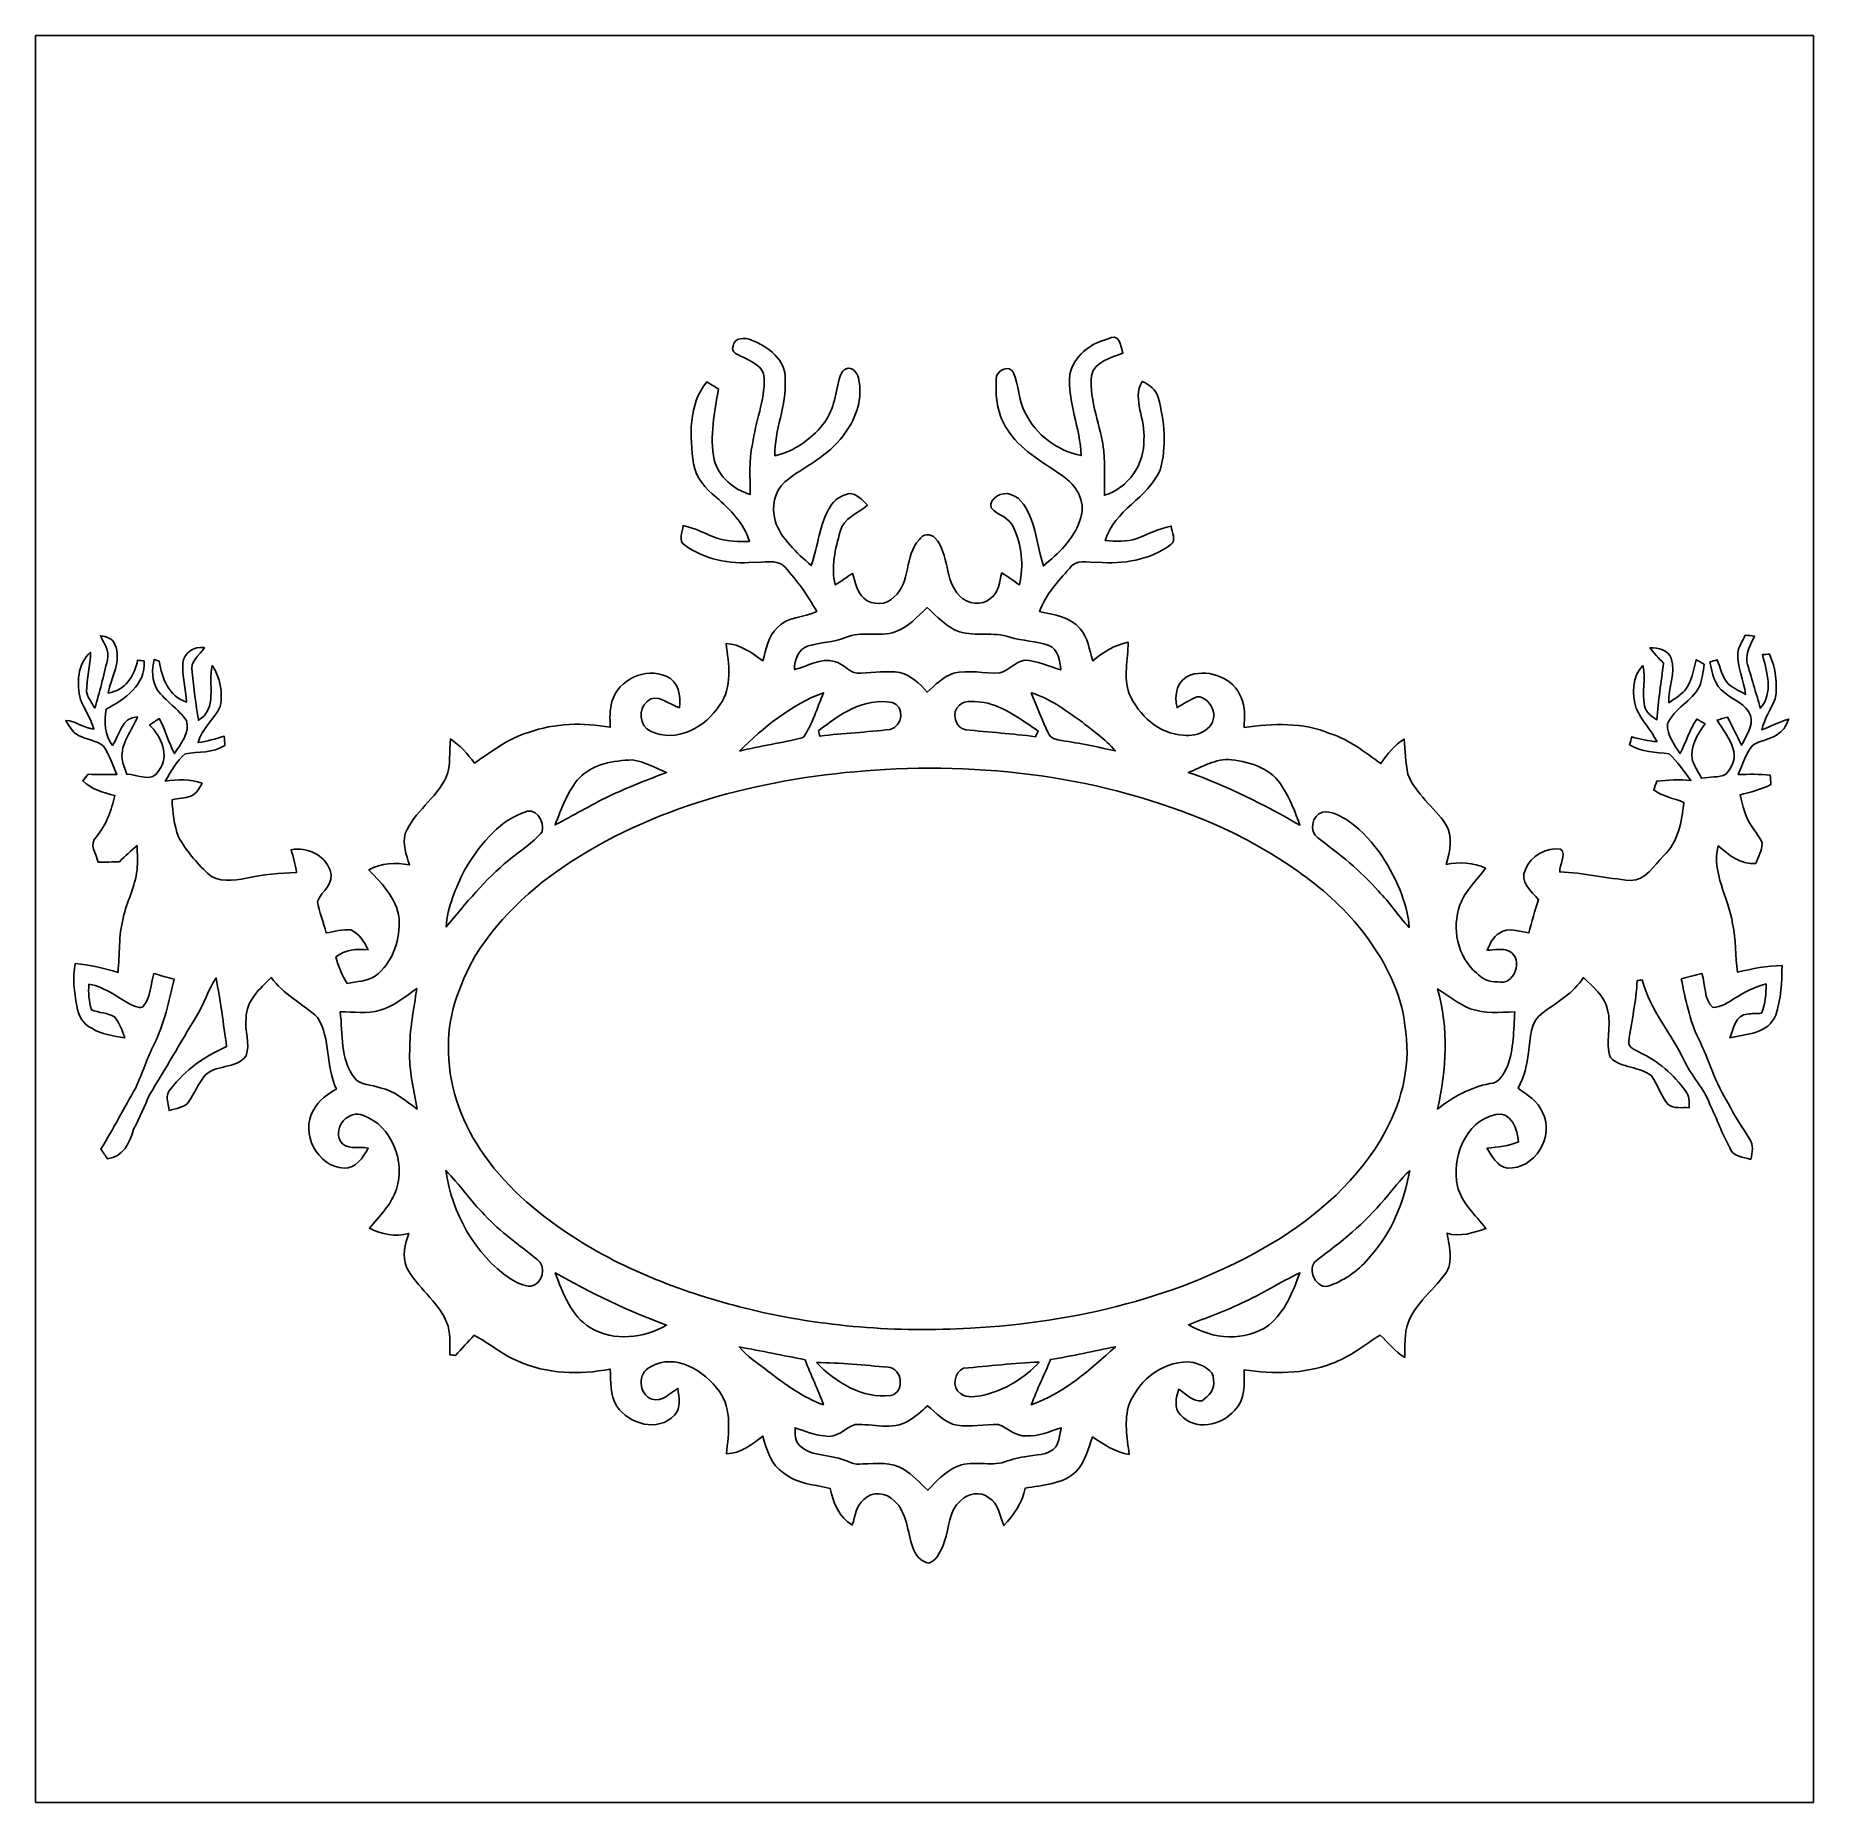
# Model space of a CAD drawing. Header units: centimetres. Extents: x -16.8 to 16.8, y -16.7 to 16.7.
import ezdxf

# ---------------------------------------------------------------- set-up
doc = ezdxf.new("R2010")
doc.units = ezdxf.units.CM
doc.header["$MEASUREMENT"] = 0
doc.layers.add('Layer 1', color=7, linetype='Continuous')

msp = doc.modelspace()

# ---------------------------------------------------------------- linework, layer by layer
at = {"layer": 'Layer 1', "color": 7}
for points, knots in [([(-16.77458, 16.66875), (-16.77458, 16.66875), (16.77458, 16.66875), (16.77458, 16.66875), (16.77458, 16.66875), (16.77458, 16.66875), (16.77458, -16.66875), (16.77458, -16.66875), (16.77458, -16.66875), (16.77458, -16.66875), (-16.77458, -16.66875), (-16.77458, -16.66875), (-16.77458, -16.66875), (-16.77458, -16.66875), (-16.77458, 16.66875), (-16.77458, 16.66875), (-16.77458, 16.66875), (-16.77458, 16.66875), (-16.77458, 16.66875), (-16.77458, 16.66875)], [0, 0, 0, 0, 0.16666667, 0.16666667, 0.16666667, 0.16666667, 0.33333333, 0.33333333, 0.33333333, 0.33333333, 0.5, 0.5, 0.5, 0.5, 0.66666667, 0.66666667, 0.66666667, 0.66666667, 1, 1, 1, 1]), ([(-3.61244, 10.80841), (-3.65372, 10.68987), (-3.5179, 10.64648), (-3.43676, 10.60415), (-3.43676, 10.60415), (-3.26178, 10.5223), (-3.03918, 10.43058), (-3.02331, 10.20868), (-3.02331, 10.20868), (-3.01343, 9.78076), (-3.19017, 9.37824), (-3.24767, 8.95844), (-3.24767, 8.95844), (-3.32034, 8.64764), (-3.28577, 8.32802), (-3.28718, 8.01229), (-3.28718, 8.01229), (-3.60363, 8.10154), (-3.88161, 8.33896), (-3.96804, 8.66316), (-3.96804, 8.66316), (-4.06083, 9.10872), (-3.95817, 9.56028), (-3.88973, 10.00125), (-3.88973, 10.00125), (-3.9624, 10.04676), (-4.03578, 10.09121), (-4.10986, 10.1346), (-4.10986, 10.1346), (-4.45841, 9.70351), (-4.43195, 9.10484), (-4.35681, 8.58873), (-4.35681, 8.58873), (-4.32153, 8.3245), (-4.1275, 8.12059), (-3.93241, 7.9562), (-3.93241, 7.9562), (-3.67065, 7.72724), (-3.4036, 7.46901), (-3.30412, 7.12541), (-3.30412, 7.12541), (-3.50379, 7.11482), (-3.70664, 7.12399), (-3.89925, 7.18079), (-3.89925, 7.18079), (-4.11868, 7.25876), (-4.32294, 7.37799), (-4.55436, 7.42244), (-4.55436, 7.42244), (-4.56353, 7.30074), (-4.6542, 7.12929), (-4.52155, 7.05062), (-4.52155, 7.05062), (-4.14831, 6.78709), (-3.68018, 6.68479), (-3.22792, 6.73065), (-3.22792, 6.73065), (-3.03812, 6.71266), (-2.78941, 6.80297), (-2.63596, 6.64316), (-2.63596, 6.64316), (-2.40524, 6.38634), (-2.19957, 6.10447), (-2.03447, 5.80073), (-2.03447, 5.80073), (-2.27859, 5.68466), (-2.58657, 5.70936), (-2.77954, 5.49593), (-2.77954, 5.49593), (-2.95381, 5.33506), (-2.98909, 5.08917), (-3.05082, 4.87292), (-3.05082, 4.87292), (-3.26108, 5.0165), (-3.47733, 5.19571), (-3.74544, 5.19501), (-3.74544, 5.19501), (-3.69217, 4.81577), (-3.6195, 4.37198), (-3.86292, 4.04001), (-3.86292, 4.04001), (-4.12327, 3.62091), (-4.69159, 3.30764), (-5.16855, 3.54577), (-5.16855, 3.54577), (-5.38198, 3.63996), (-5.40844, 3.96134), (-5.2324, 4.10351), (-5.2324, 4.10351), (-5.04896, 4.28025), (-4.81859, 4.03825), (-4.62421, 3.98709), (-4.62421, 3.98709), (-4.59881, 4.21711), (-4.63303, 4.47534), (-4.87257, 4.58294), (-4.87257, 4.58294), (-5.2645, 4.75156), (-5.78203, 4.52014), (-5.89739, 4.10316), (-5.89739, 4.10316), (-5.94043, 3.94476), (-5.93866, 3.78037), (-5.92984, 3.61809), (-5.92984, 3.61809), (-6.44172, 3.70981), (-6.9783, 3.69676), (-7.47148, 3.52037), (-7.47148, 3.52037), (-7.85389, 3.41242), (-8.16575, 3.15877), (-8.49101, 2.94323), (-8.49101, 2.94323), (-8.62154, 3.11432), (-8.76723, 3.27484), (-8.94362, 3.39937), (-8.94362, 3.39937), (-8.97467, 3.15877), (-8.92881, 2.90407), (-9.02794, 2.67653), (-9.02794, 2.67653), (-9.21068, 2.26977), (-9.63436, 2.02777), (-9.79805, 1.61008), (-9.79805, 1.61008), (-9.86084, 1.41393), (-9.77441, 1.20791), (-9.71868, 1.01953), (-9.71868, 1.01953), (-9.97726, 1.07633), (-10.25384, 1.05869), (-10.48667, 0.92498), (-10.48667, 0.92498), (-10.21821, 0.65123), (-9.91941, 0.3429), (-9.91059, -0.06456), (-9.91059, -0.06456), (-9.90741, -0.44027), (-10.0517, -0.84032), (-10.36073, -1.07033), (-10.36073, -1.07033), (-10.51278, -1.1871), (-10.71845, -1.17299), (-10.89589, -1.21567), (-10.89589, -1.21567), (-10.9855, -1.05692), (-11.07158, -0.89464), (-11.10791, -0.71367), (-11.10791, -0.71367), (-10.9287, -0.5775), (-10.71492, -0.55457), (-10.50114, -0.5842), (-10.50114, -0.5842), (-10.56816, -0.4318), (-10.66483, -0.27552), (-10.82358, -0.20673), (-10.82358, -0.20673), (-10.98021, -0.18556), (-11.13719, -0.23777), (-11.29136, -0.26176), (-11.29136, -0.26176), (-11.33687, -0.06103), (-11.42647, 0.12947), (-11.45716, 0.33302), (-11.45716, 0.33302), (-11.37391, 0.53022), (-11.11779, 0.67204), (-11.21692, 0.91934), (-11.21692, 0.91934), (-11.31323, 1.21461), (-11.65895, 1.35714), (-11.95211, 1.30739), (-11.95211, 1.30739), (-11.91295, 1.16593), (-11.86921, 1.02517), (-11.84839, 0.87948), (-11.84839, 0.87948), (-12.16589, 0.86536), (-12.48269, 0.83608), (-12.79384, 0.77117), (-12.79384, 0.77117), (-13.03373, 0.72602), (-13.33535, 0.67592), (-13.52973, 0.86289), (-13.52973, 0.86289), (-13.74069, 1.06574), (-13.93472, 1.29187), (-14.0776, 1.54834), (-14.0776, 1.54834), (-14.16191, 1.7713), (-14.18766, 2.01366), (-14.19895, 2.25002), (-14.19895, 2.25002), (-14.08148, 2.27259), (-13.96083, 2.28141), (-13.84653, 2.3174), (-13.84653, 2.3174), (-13.73858, 2.35797), (-13.68637, 2.46874), (-13.63169, 2.56117), (-13.63169, 2.56117), (-13.85676, 2.64336), (-14.09347, 2.6349), (-14.32666, 2.60174), (-14.32666, 2.60174), (-14.21377, 2.77883), (-14.12064, 2.98803), (-13.94954, 3.11397), (-13.94954, 3.11397), (-13.69907, 3.16265), (-13.42884, 3.12561), (-13.202, 3.27413), (-13.202, 3.27413), (-13.20659, 3.33199), (-13.21082, 3.38984), (-13.21541, 3.44734), (-13.21541, 3.44734), (-13.37698, 3.39796), (-13.53996, 3.3528), (-13.70753, 3.3274), (-13.70753, 3.3274), (-13.63839, 3.59622), (-13.40344, 3.76626), (-13.28984, 4.00967), (-13.28984, 4.00967), (-13.23799, 4.27496), (-13.28702, 4.55718), (-13.44013, 4.78084), (-13.44013, 4.78084), (-13.52832, 4.4323), (-13.32971, 3.96346), (-13.70048, 3.75109), (-13.70048, 3.75109), (-13.74951, 4.05095), (-13.78903, 4.35292), (-13.8176, 4.6549), (-13.8176, 4.6549), (-13.87722, 4.85881), (-13.67896, 4.97205), (-13.58935, 5.12128), (-13.58935, 5.12128), (-13.78056, 5.14985), (-13.97776, 5.02214), (-13.99822, 4.82776), (-13.99822, 4.82776), (-14.00739, 4.58082), (-13.93684, 4.34022), (-13.9252, 4.09399), (-13.9252, 4.09399), (-14.25469, 4.19029), (-14.39686, 4.55295), (-14.44131, 4.86375), (-14.44131, 4.86375), (-14.46424, 4.87186), (-14.51046, 4.88809), (-14.53339, 4.89656), (-14.53339, 4.89656), (-14.58807, 4.70888), (-14.57995, 4.49651), (-14.47694, 4.32611), (-14.47694, 4.32611), (-14.32137, 4.10845), (-14.07936, 3.96699), (-13.92908, 3.74509), (-13.92908, 3.74509), (-13.8557, 3.50979), (-14.03562, 3.29988), (-14.1545, 3.12067), (-14.1545, 3.12067), (-14.26528, 3.33446), (-14.32736, 3.56941), (-14.43919, 3.78248), (-14.43919, 3.78248), (-14.50164, 3.74262), (-14.56302, 3.70134), (-14.6237, 3.65866), (-14.6237, 3.65866), (-14.40674, 3.45052), (-14.23564, 3.07269), (-14.4466, 2.80494), (-14.4466, 2.80494), (-14.55843, 2.5527), (-14.85935, 2.73967), (-15.05303, 2.72979), (-15.05303, 2.72979), (-15.08689, 2.82504), (-15.12888, 2.91853), (-15.14228, 3.01907), (-15.14228, 3.01907), (-15.17333, 3.31646), (-14.95778, 3.55388), (-14.85053, 3.81388), (-14.85053, 3.81388), (-15.15428, 3.81035), (-15.18638, 3.47204), (-15.31973, 3.27413), (-15.31973, 3.27413), (-15.47142, 3.47204), (-15.48659, 3.72286), (-15.44108, 3.96134), (-15.44108, 3.96134), (-15.09113, 4.13985), (-14.6879, 4.42419), (-14.7253, 4.86869), (-14.7253, 4.86869), (-14.76657, 4.87398), (-14.80749, 4.87927), (-14.84877, 4.88421), (-14.84877, 4.88421), (-14.90098, 4.58964), (-15.09042, 4.30565), (-15.40722, 4.26297), (-15.40722, 4.26297), (-15.34336, 4.56565), (-15.14263, 4.8701), (-15.27775, 5.1816), (-15.27775, 5.1816), (-15.31832, 5.29731), (-15.44214, 5.33224), (-15.55115, 5.34353), (-15.55115, 5.34353), (-15.48941, 5.19924), (-15.37406, 5.06342), (-15.41851, 4.89303), (-15.41851, 4.89303), (-15.48941, 4.58611), (-15.56667, 4.28025), (-15.65663, 3.97827), (-15.65663, 3.97827), (-15.71378, 4.07846), (-15.78539, 4.17513), (-15.81468, 4.28766), (-15.81468, 4.28766), (-15.80515, 4.53813), (-15.74165, 4.78296), (-15.7353, 5.03379), (-15.7353, 5.03379), (-15.9893, 4.81824), (-16.00129, 4.43865), (-15.92827, 4.13844), (-15.92827, 4.13844), (-15.84537, 3.95217), (-15.73283, 3.77825), (-15.67215, 3.5814), (-15.67215, 3.5814), (-15.85842, 3.60609), (-16.01329, 3.7278), (-16.20061, 3.74826), (-16.20061, 3.74826), (-16.1357, 3.61774), (-16.04821, 3.48474), (-15.90252, 3.43676), (-15.90252, 3.43676), (-15.75929, 3.3588), (-15.54445, 3.36515), (-15.45696, 3.2064), (-15.45696, 3.2064), (-15.37229, 3.05223), (-15.30456, 2.8889), (-15.24176, 2.7245), (-15.24176, 2.7245), (-15.42098, 2.72133), (-15.60019, 2.72944), (-15.7794, 2.73015), (-15.7794, 2.73015), (-15.81468, 2.68993), (-15.8496, 2.65007), (-15.88453, 2.60914), (-15.88453, 2.60914), (-15.72331, 2.44651), (-15.49682, 2.38019), (-15.27916, 2.33257), (-15.27916, 2.33257), (-15.33948, 2.05246), (-15.44073, 1.77447), (-15.62559, 1.55152), (-15.62559, 1.55152), (-15.7794, 1.41464), (-15.62735, 1.22202), (-15.59066, 1.06998), (-15.59066, 1.06998), (-15.49083, 1.07244), (-15.29186, 1.07809), (-15.19238, 1.08091), (-15.19238, 1.08091), (-15.08231, 1.18357), (-14.97506, 1.28905), (-14.85971, 1.38501), (-14.85971, 1.38501), (-14.85159, 1.23155), (-14.84595, 1.07774), (-14.85971, 0.92357), (-14.85971, 0.92357), (-14.8904, 0.60678), (-15.05832, 0.32773), (-15.11935, 0.01799), (-15.11935, 0.01799), (-15.21143, -0.31538), (-15.18426, -0.66604), (-15.21848, -1.00753), (-15.21848, -1.00753), (-15.48342, -0.93521), (-15.74941, -0.8576), (-16.02564, -0.84173), (-16.02564, -0.84173), (-16.07926, -1.10561), (-16.04504, -1.37971), (-15.9953, -1.64148), (-15.9953, -1.64148), (-15.97096, -1.81328), (-15.88347, -1.98967), (-15.71554, -2.06199), (-15.71554, -2.06199), (-15.53069, -2.1844), (-15.30421, -2.19957), (-15.09289, -2.24437), (-15.09289, -2.24437), (-15.1384, -2.10397), (-15.18991, -1.95968), (-15.28445, -1.84538), (-15.28445, -1.84538), (-15.41639, -1.76636), (-15.58219, -1.77553), (-15.72119, -1.71133), (-15.72119, -1.71133), (-15.76564, -1.55469), (-15.78151, -1.39241), (-15.76776, -1.23049), (-15.76776, -1.23049), (-15.4432, -1.27776), (-15.19943, -1.51694), (-14.90804, -1.645), (-14.90804, -1.645), (-14.85265, -1.66158), (-14.77292, -1.69898), (-14.73447, -1.63477), (-14.73447, -1.63477), (-14.59371, -1.46826), (-14.60641, -1.22767), (-14.54326, -1.03082), (-14.54326, -1.03082), (-14.41521, -1.06504), (-14.2875, -1.09926), (-14.1605, -1.13736), (-14.1605, -1.13736), (-14.25399, -1.55363), (-14.34853, -1.97344), (-14.53515, -2.36008), (-14.53515, -2.36008), (-14.66921, -2.62714), (-14.76093, -2.91218), (-14.88405, -3.18417), (-14.88405, -3.18417), (-15.10559, -3.56941), (-15.30985, -3.96416), (-15.54233, -4.3434), (-15.54233, -4.3434), (-15.49929, -4.40408), (-15.45696, -4.46511), (-15.41463, -4.52649), (-15.41463, -4.52649), (-15.12746, -4.49333), (-14.98953, -4.21569), (-14.92603, -3.96663), (-14.92603, -3.96663), (-14.81596, -3.75497), (-14.71224, -3.54154), (-14.62723, -3.31858), (-14.62723, -3.31858), (-14.32384, -2.83422), (-14.04549, -2.33468), (-13.74387, -1.84856), (-13.74387, -1.84856), (-13.5957, -1.61361), (-13.52197, -1.3395), (-13.36534, -1.11019), (-13.36534, -1.11019), (-13.29267, -1.54129), (-13.22634, -1.97414), (-13.1699, -2.40841), (-13.1699, -2.40841), (-13.57559, -2.59045), (-13.95624, -2.84233), (-14.22047, -3.2064), (-14.22047, -3.2064), (-14.34536, -3.31258), (-14.26422, -3.47804), (-14.25469, -3.61491), (-14.25469, -3.61491), (-14.13369, -3.56694), (-13.96153, -3.56799), (-13.88145, -3.44417), (-13.88145, -3.44417), (-13.77809, -3.29494), (-13.71459, -3.12032), (-13.59853, -2.97921), (-13.59853, -2.97921), (-13.40203, -2.73015), (-12.98681, -2.84445), (-12.80231, -2.57951), (-12.80231, -2.57951), (-12.71799, -2.35091), (-12.83829, -2.1015), (-12.80301, -1.86619), (-12.80301, -1.86619), (-12.80019, -1.54058), (-12.54019, -1.31586), (-12.32888, -1.10314), (-12.32888, -1.10314), (-12.09957, -1.42416), (-11.73551, -1.59667), (-11.45258, -1.85738), (-11.45258, -1.85738), (-11.20069, -2.26131), (-11.30335, -2.78271), (-11.09592, -3.20851), (-11.09592, -3.20851), (-11.27125, -3.30059), (-11.43459, -3.42935), (-11.52913, -3.6068), (-11.52913, -3.6068), (-11.79266, -4.03366), (-11.45328, -4.67783), (-10.9534, -4.70288), (-10.9534, -4.70288), (-10.72797, -4.70782), (-10.59498, -4.49933), (-10.49761, -4.324), (-10.49761, -4.324), (-10.67188, -4.28166), (-10.9287, -4.37339), (-11.02819, -4.18324), (-11.02819, -4.18324), (-11.16048, -3.92289), (-10.86626, -3.58775), (-10.58863, -3.70805), (-10.58863, -3.70805), (-10.05452, -3.89678), (-9.79417, -4.57447), (-9.96597, -5.09552), (-9.96597, -5.09552), (-10.05699, -5.38692), (-10.28418, -5.6067), (-10.47503, -5.8353), (-10.47503, -5.8353), (-10.24396, -5.94642), (-9.98679, -6.00534), (-9.73314, -5.93196), (-9.73314, -5.93196), (-9.79558, -6.13481), (-9.86296, -6.35917), (-9.77688, -6.56696), (-9.77688, -6.56696), (-9.58074, -6.95466), (-9.18528, -7.20196), (-9.01771, -7.6073), (-9.01771, -7.6073), (-8.93269, -7.79992), (-8.96796, -8.01652), (-8.95809, -8.22184), (-8.95809, -8.22184), (-8.9214, -8.22607), (-8.88436, -8.23031), (-8.84731, -8.23454), (-8.84731, -8.23454), (-8.73231, -8.10719), (-8.61907, -7.97807), (-8.49983, -7.8553), (-8.49983, -7.8553), (-8.2109, -7.99641), (-7.97454, -8.2296), (-7.66833, -8.34037), (-7.66833, -8.34037), (-7.12541, -8.58838), (-6.51122, -8.60637), (-5.93266, -8.49171), (-5.93266, -8.49171), (-5.91009, -8.72666), (-5.9503, -8.98772), (-5.80461, -9.19057), (-5.80461, -9.19057), (-5.57953, -9.53311), (-5.02461, -9.69363), (-4.7177, -9.35884), (-4.7177, -9.35884), (-4.58399, -9.22655), (-4.63621, -9.02476), (-4.65455, -8.85825), (-4.65455, -8.85825), (-4.81048, -8.94221), (-4.94771, -9.12001), (-5.14491, -9.0618), (-5.14491, -9.0618), (-5.40103, -8.97008), (-5.41902, -8.55909), (-5.16749, -8.45044), (-5.16749, -8.45044), (-4.70429, -8.17527), (-4.14584, -8.52734), (-3.87138, -8.9154), (-3.87138, -8.9154), (-3.62268, -9.25901), (-3.69993, -9.69504), (-3.73592, -10.0898), (-3.73592, -10.0898), (-3.46534, -10.08133), (-3.25191, -9.91905), (-3.05364, -9.75536), (-3.05364, -9.75536), (-2.97392, -10.00972), (-2.90089, -10.30358), (-2.65783, -10.45175), (-2.65783, -10.45175), (-2.413, -10.65812), (-2.07927, -10.67223), (-1.78047, -10.74244), (-1.78047, -10.74244), (-1.7205, -11.01266), (-1.61749, -11.28571), (-1.36208, -11.43282), (-1.36208, -11.43282), (-1.30246, -11.27196), (-1.29752, -11.06523), (-1.14406, -10.95481), (-1.14406, -10.95481), (-0.99413, -10.78653), (-0.71438, -10.82463), (-0.56938, -10.97668), (-0.56938, -10.97668), (-0.32032, -11.20669), (-0.32914, -11.56441), (-0.21802, -11.86109), (-0.21802, -11.86109), (-0.17463, -11.99691), (-0.06456, -12.1345), (0.08431, -12.15284), (0.08431, -12.15284), (0.25471, -12.08722), (0.31926, -11.89743), (0.37994, -11.74221), (0.37994, -11.74221), (0.46955, -11.48503), (0.4505, -11.16577), (0.67874, -10.97986), (0.67874, -10.97986), (0.81139, -10.83134), (1.05586, -10.79288), (1.21708, -10.91882), (1.21708, -10.91882), (1.40335, -11.02678), (1.41852, -11.26631), (1.49789, -11.44446), (1.49789, -11.44446), (1.68487, -11.24444), (1.8482, -11.01478), (1.89759, -10.73997), (1.89759, -10.73997), (2.23308, -10.68105), (2.60844, -10.66835), (2.87055, -10.42), (2.87055, -10.42), (3.03424, -10.23761), (3.08822, -9.99666), (3.16865, -9.77265), (3.16865, -9.77265), (3.38384, -9.91164), (3.59974, -10.06722), (3.86151, -10.10073), (3.86151, -10.10073), (3.82729, -9.78711), (3.7592, -9.4615), (3.86362, -9.15458), (3.86362, -9.15458), (4.04777, -8.67869), (4.5533, -8.30086), (5.07436, -8.36542), (5.07436, -8.36542), (5.2264, -8.41798), (5.46206, -8.49383), (5.45359, -8.69421), (5.45359, -8.69421), (5.49169, -8.86989), (5.36187, -9.00007), (5.23699, -9.0932), (5.23699, -9.0932), (5.05601, -9.10378), (4.93289, -8.96514), (4.79778, -8.87412), (4.79778, -8.87412), (4.74627, -9.02547), (4.70182, -9.22726), (4.82882, -9.3532), (4.82882, -9.3532), (5.09376, -9.66823), (5.61269, -9.56134), (5.84976, -9.27065), (5.84976, -9.27065), (6.05861, -9.07591), (6.03497, -8.769), (6.03215, -8.50759), (6.03215, -8.50759), (6.58142, -8.58696), (7.15821, -8.58943), (7.6835, -8.38835), (7.6835, -8.38835), (8.02181, -8.27052), (8.29769, -8.03804), (8.59649, -7.84966), (8.59649, -7.84966), (8.7503, -7.99218), (8.87977, -8.16363), (9.06392, -8.27123), (9.06392, -8.27123), (9.06498, -8.13576), (9.0618, -7.99888), (9.07521, -7.86412), (9.07521, -7.86412), (9.10237, -7.39528), (9.51865, -7.09224), (9.78323, -6.75005), (9.78323, -6.75005), (9.99949, -6.52815), (9.90741, -6.20148), (9.86049, -5.92984), (9.86049, -5.92984), (10.10885, -6.00287), (10.36002, -5.92349), (10.59392, -5.83918), (10.59392, -5.83918), (10.39742, -5.58694), (10.13848, -5.36116), (10.05558, -5.04084), (10.05558, -5.04084), (9.94269, -4.5085), (10.19881, -3.8167), (10.77842, -3.68829), (10.77842, -3.68829), (11.07934, -3.62444), (11.19082, -3.98145), (11.21128, -4.20476), (11.21128, -4.20476), (11.02148, -4.28731), (10.81617, -4.29895), (10.61438, -4.324), (10.61438, -4.324), (10.70575, -4.47781), (10.80417, -4.66831), (11.00067, -4.69935), (11.00067, -4.69935), (11.5129, -4.72934), (11.90166, -4.09575), (11.66213, -3.64949), (11.66213, -3.64949), (11.57852, -3.4357), (11.3725, -3.32423), (11.20175, -3.18946), (11.20175, -3.18946), (11.31217, -2.98062), (11.37779, -2.75131), (11.39684, -2.51601), (11.39684, -2.51601), (11.44094, -2.26025), (11.41801, -1.91946), (11.67342, -1.76389), (11.67342, -1.76389), (11.94259, -1.56422), (12.25056, -1.39912), (12.43259, -1.1049), (12.43259, -1.1049), (12.61322, -1.28164), (12.8337, -1.44992), (12.88874, -1.71203), (12.88874, -1.71203), (12.97411, -2.00625), (12.8397, -2.32551), (12.94236, -2.61514), (12.94236, -2.61514), (13.15297, -2.82152), (13.49587, -2.77671), (13.71953, -2.96192), (13.71953, -2.96192), (13.84476, -3.12843), (13.89239, -3.34469), (14.03279, -3.50061), (14.03279, -3.50061), (14.14357, -3.58881), (14.29844, -3.54894), (14.43108, -3.562), (14.43108, -3.562), (14.42861, -3.45299), (14.43531, -3.33269), (14.36229, -3.24273), (14.36229, -3.24273), (14.13545, -2.9397), (13.84829, -2.67264), (13.49798, -2.5213), (13.49798, -2.5213), (13.41684, -2.47121), (13.2782, -2.43099), (13.2909, -2.31281), (13.2909, -2.31281), (13.33641, -1.92793), (13.4366, -1.55011), (13.44648, -1.16064), (13.44648, -1.16064), (13.47929, -1.15641), (13.51209, -1.15253), (13.54526, -1.149), (13.54526, -1.149), (13.6846, -1.71626), (14.09171, -2.14947), (14.33512, -2.66806), (14.33512, -2.66806), (14.46777, -2.96157), (14.70907, -3.19299), (14.82055, -3.49709), (14.82055, -3.49709), (14.95002, -3.76802), (15.05267, -4.05271), (15.19767, -4.31624), (15.19767, -4.31624), (15.25199, -4.48839), (15.45449, -4.49227), (15.59313, -4.53496), (15.59313, -4.53496), (15.62488, -4.40761), (15.64887, -4.26508), (15.56879, -4.14937), (15.56879, -4.14937), (15.4305, -3.931), (15.28621, -3.71722), (15.17227, -3.48474), (15.17227, -3.48474), (14.92074, -3.1048), (14.80573, -2.65994), (14.60324, -2.25601), (14.60324, -2.25601), (14.42967, -1.90183), (14.36299, -1.50954), (14.27903, -1.12748), (14.27903, -1.12748), (14.4078, -1.09291), (14.53762, -1.0608), (14.66815, -1.02941), (14.66815, -1.02941), (14.74505, -1.24072), (14.69884, -1.51024), (14.8784, -1.67146), (14.8784, -1.67146), (15.03292, -1.66934), (15.16309, -1.57162), (15.2908, -1.49684), (15.2908, -1.49684), (15.47389, -1.38113), (15.66792, -1.27811), (15.87959, -1.22626), (15.87959, -1.22626), (15.88523, -1.41323), (15.86583, -1.60338), (15.79633, -1.77871), (15.79633, -1.77871), (15.70708, -1.78364), (15.61324, -1.784), (15.52646, -1.79282), (15.52646, -1.79282), (15.30562, -1.79987), (15.26999, -2.07927), (15.19837, -2.24331), (15.19837, -2.24331), (15.5127, -2.16817), (15.92051, -2.16676), (16.06338, -1.81328), (16.06338, -1.81328), (16.16534, -1.51236), (16.17804, -1.19204), (16.18297, -0.87771), (16.18297, -0.87771), (15.89864, -0.88441), (15.61818, -0.93345), (15.34407, -1.00612), (15.34407, -1.00612), (15.29433, -0.70238), (15.31479, -0.39053), (15.25023, -0.08855), (15.25023, -0.08855), (15.17368, 0.40464), (14.85018, 0.86466), (14.97365, 1.38042), (14.97365, 1.38042), (15.1832, 1.21109), (15.38711, 1.01635), (15.68626, 1.05022), (15.68626, 1.05022), (15.73636, 1.17087), (15.80233, 1.29152), (15.80832, 1.42452), (15.80832, 1.42452), (15.77022, 1.54587), (15.67321, 1.6383), (15.61077, 1.74625), (15.61077, 1.74625), (15.48765, 1.92264), (15.43967, 2.13572), (15.38922, 2.34103), (15.38922, 2.34103), (15.58854, 2.39007), (15.78645, 2.44404), (15.97166, 2.53577), (15.97166, 2.53577), (15.96743, 2.59433), (15.9639, 2.65254), (15.96037, 2.71074), (15.96037, 2.71074), (15.75894, 2.74038), (15.55644, 2.72697), (15.3543, 2.72909), (15.3543, 2.72909), (15.43897, 2.9143), (15.49576, 3.11997), (15.62876, 3.27731), (15.62876, 3.27731), (15.78434, 3.38279), (15.99247, 3.38208), (16.13535, 3.51437), (16.13535, 3.51437), (16.22813, 3.57364), (16.26517, 3.67771), (16.30751, 3.77225), (16.30751, 3.77225), (16.13288, 3.72039), (15.97131, 3.63432), (15.80303, 3.56694), (15.80303, 3.56694), (15.84466, 3.77966), (15.97025, 3.95781), (16.05315, 4.15396), (16.05315, 4.15396), (16.10536, 4.43865), (16.0588, 4.73322), (15.94626, 4.9978), (15.94626, 4.9978), (15.91275, 4.99569), (15.84572, 4.99145), (15.81256, 4.98934), (15.81256, 4.98934), (15.89652, 4.66372), (16.02387, 4.25909), (15.77199, 3.97651), (15.77199, 3.97651), (15.6912, 4.27038), (15.59877, 4.56142), (15.51764, 4.85528), (15.51764, 4.85528), (15.50106, 5.03132), (15.5956, 5.18266), (15.66016, 5.33753), (15.66016, 5.33753), (15.60089, 5.34317), (15.54233, 5.34882), (15.48412, 5.35411), (15.48412, 5.35411), (15.43826, 5.24369), (15.36312, 5.14209), (15.34477, 5.02179), (15.34477, 5.02179), (15.33137, 4.75015), (15.46331, 4.50286), (15.49471, 4.23686), (15.49471, 4.23686), (15.38182, 4.29966), (15.26187, 4.35469), (15.1638, 4.439), (15.1638, 4.439), (15.05126, 4.56459), (15.02163, 4.74133), (14.95496, 4.89056), (14.95496, 4.89056), (14.90839, 4.8768), (14.86217, 4.86304), (14.81667, 4.84858), (14.81667, 4.84858), (14.86958, 4.64079), (14.90098, 4.39949), (15.09642, 4.27108), (15.09642, 4.27108), (15.25517, 4.12997), (15.51376, 4.06083), (15.58678, 3.83858), (15.58678, 3.83858), (15.65063, 3.6322), (15.49894, 3.45546), (15.41886, 3.27872), (15.41886, 3.27872), (15.32925, 3.4544), (15.246, 3.63326), (15.15427, 3.80753), (15.15427, 3.80753), (15.0876, 3.78989), (15.02128, 3.77155), (14.95566, 3.7532), (14.95566, 3.7532), (15.06079, 3.58034), (15.19308, 3.41983), (15.25587, 3.22439), (15.25587, 3.22439), (15.32502, 3.05294), (15.24282, 2.85679), (15.12217, 2.73085), (15.12217, 2.73085), (14.98247, 2.66312), (14.81349, 2.68676), (14.66462, 2.65536), (14.66462, 2.65536), (14.60535, 2.76542), (14.53762, 2.87267), (14.48929, 2.98697), (14.48929, 2.98697), (14.4399, 3.24661), (14.58383, 3.48192), (14.72847, 3.68229), (14.72847, 3.68229), (14.67591, 3.71228), (14.62299, 3.74191), (14.57113, 3.77155), (14.57113, 3.77155), (14.43002, 3.57399), (14.3764, 3.33128), (14.25892, 3.12067), (14.25892, 3.12067), (14.15062, 3.29283), (14.00528, 3.46393), (14.02221, 3.68265), (14.02221, 3.68265), (14.14921, 3.97616), (14.47871, 4.10598), (14.62511, 4.38538), (14.62511, 4.38538), (14.6745, 4.5212), (14.6939, 4.66584), (14.71436, 4.80801), (14.71436, 4.80801), (14.66356, 4.83623), (14.61347, 4.86445), (14.56302, 4.89232), (14.56302, 4.89232), (14.51187, 4.693), (14.48153, 4.47851), (14.34959, 4.31236), (14.34959, 4.31236), (14.25857, 4.22134), (14.15133, 4.14902), (14.04267, 4.08129), (14.04267, 4.08129), (14.03526, 4.36316), (14.17884, 4.63903), (14.09206, 4.91913), (14.09206, 4.91913), (14.02856, 5.07683), (13.84371, 5.12551), (13.68954, 5.11881), (13.68954, 5.11881), (13.76151, 5.0105), (13.8557, 4.92125), (13.94601, 4.82812), (13.94601, 4.82812), (13.90156, 4.47181), (13.84441, 4.11727), (13.82042, 3.75885), (13.82042, 3.75885), (13.71847, 3.82235), (13.60417, 3.89608), (13.58441, 4.02484), (13.58441, 4.02484), (13.53961, 4.27461), (13.61158, 4.53178), (13.55549, 4.7812), (13.55549, 4.7812), (13.34558, 4.57306), (13.35087, 4.23616), (13.42919, 3.97157), (13.42919, 3.97157), (13.53397, 3.74721), (13.7093, 3.56588), (13.82395, 3.3468), (13.82395, 3.3468), (13.66132, 3.35774), (13.50327, 3.38878), (13.34876, 3.43888), (13.34876, 3.43888), (13.33394, 3.38914), (13.31912, 3.33939), (13.30501, 3.28895), (13.30501, 3.28895), (13.53079, 3.13831), (13.79926, 3.15454), (14.05396, 3.11326), (14.05396, 3.11326), (14.2113, 2.97004), (14.33301, 2.78659), (14.46177, 2.61549), (14.46177, 2.61549), (14.24728, 2.63243), (14.03174, 2.62396), (13.81795, 2.60209), (13.81795, 2.60209), (13.7989, 2.5467), (13.78021, 2.49132), (13.76257, 2.43558), (13.76257, 2.43558), (13.93261, 2.31281), (14.13969, 2.27824), (14.32807, 2.19851), (14.32807, 2.19851), (14.29032, 1.83833), (14.22612, 1.44886), (13.94425, 1.18992), (13.94425, 1.18992), (13.76715, 1.00894), (13.60417, 0.72249), (13.31842, 0.72708), (13.31842, 0.72708), (12.87286, 0.76764), (12.43436, 0.87277), (11.98598, 0.88794), (11.98598, 0.88794), (11.97116, 1.0227), (12.12532, 1.20121), (12.00573, 1.31939), (12.00573, 1.31939), (11.73304, 1.35114), (11.43952, 1.19839), (11.34181, 0.93521), (11.34181, 0.93521), (11.21481, 0.69991), (11.45716, 0.52987), (11.58663, 0.36442), (11.58663, 0.36442), (11.51608, 0.1584), (11.45893, -0.05151), (11.4046, -0.26211), (11.4046, -0.26211), (11.22292, -0.2353), (11.01549, -0.15099), (10.84827, -0.26564), (10.84827, -0.26564), (10.72727, -0.33514), (10.67506, -0.4699), (10.61544, -0.58808), (10.61544, -0.58808), (10.75372, -0.58843), (10.90224, -0.54434), (11.03312, -0.60819), (11.03312, -0.60819), (11.31535, -0.73801), (11.12873, -1.28799), (10.81334, -1.18251), (10.81334, -1.18251), (10.65742, -1.20086), (10.51913, -1.12113), (10.414, -1.01635), (10.414, -1.01635), (10.05381, -0.7112), (9.94375, -0.17039), (10.10426, 0.26529), (10.10426, 0.26529), (10.20198, 0.53657), (10.42176, 0.7306), (10.58827, 0.95779), (10.58827, 0.95779), (10.35438, 1.06962), (10.0965, 1.08021), (9.84532, 1.02905), (9.84532, 1.02905), (9.91376, 1.27353), (9.98149, 1.56316), (9.83403, 1.78964), (9.83403, 1.78964), (9.61531, 2.11878), (9.26712, 2.3555), (9.12142, 2.73262), (9.12142, 2.73262), (9.07168, 2.95063), (9.07591, 3.17465), (9.04981, 3.39549), (9.04981, 3.39549), (8.86848, 3.27872), (8.73196, 3.11044), (8.61236, 2.9337), (8.61236, 2.9337), (8.31003, 3.14537), (8.02076, 3.3842), (7.66198, 3.49532), (7.66198, 3.49532), (7.14446, 3.71299), (6.57437, 3.69323), (6.03003, 3.61491), (6.03003, 3.61491), (6.03638, 3.8033), (6.05931, 4.00368), (5.97606, 4.17901), (5.97606, 4.17901), (5.83812, 4.54413), (5.38021, 4.71629), (5.02461, 4.60657), (5.02461, 4.60657), (4.76956, 4.52332), (4.70464, 4.2231), (4.76603, 3.98992), (4.76603, 3.98992), (4.89197, 4.05589), (5.00768, 4.14549), (5.1435, 4.191), (5.1435, 4.191), (5.29131, 4.20723), (5.40314, 4.05518), (5.4483, 3.9303), (5.4483, 3.9303), (5.52838, 3.60786), (5.15444, 3.41559), (4.88562, 3.47169), (4.88562, 3.47169), (4.42207, 3.48368), (4.04354, 3.84669), (3.86327, 4.25062), (3.86327, 4.25062), (3.75144, 4.56389), (3.83893, 4.89797), (3.84422, 5.22076), (3.84422, 5.22076), (3.59163, 5.17172), (3.3722, 5.0359), (3.17606, 4.87362), (3.17606, 4.87362), (3.1048, 5.07683), (3.08928, 5.31248), (2.93441, 5.47546), (2.93441, 5.47546), (2.75131, 5.70971), (2.43769, 5.73476), (2.1717, 5.80355), (2.1717, 5.80355), (2.28247, 6.11893), (2.51813, 6.36799), (2.73403, 6.61458), (2.73403, 6.61458), (2.84762, 6.80226), (3.09069, 6.71724), (3.26284, 6.73065), (3.26284, 6.73065), (3.74333, 6.69219), (4.25379, 6.76945), (4.64891, 7.06332), (4.64891, 7.06332), (4.76003, 7.14516), (4.66266, 7.30003), (4.65596, 7.41433), (4.65596, 7.41433), (4.42701, 7.36988), (4.22063, 7.26158), (4.00544, 7.17797), (4.00544, 7.17797), (3.81388, 7.10953), (3.60962, 7.12752), (3.41136, 7.14093), (3.41136, 7.14093), (3.57787, 7.7149), (4.21605, 7.93997), (4.44571, 8.46949), (4.44571, 8.46949), (4.57659, 8.91399), (4.5279, 9.39871), (4.41078, 9.84003), (4.41078, 9.84003), (4.3688, 9.9882), (4.24039, 10.08345), (4.10704, 10.14448), (4.10704, 10.14448), (3.90878, 9.79876), (4.18536, 9.41634), (4.13667, 9.04946), (4.13667, 9.04946), (4.15854, 8.57744), (3.84492, 8.13576), (3.39619, 7.99536), (3.39619, 7.99536), (3.39125, 8.27087), (3.40607, 8.54675), (3.38314, 8.82156), (3.38314, 8.82156), (3.33657, 9.30275), (3.10268, 9.76242), (3.15101, 10.25243), (3.15101, 10.25243), (3.20746, 10.53042), (3.52566, 10.58263), (3.74544, 10.67929), (3.74544, 10.67929), (3.69852, 10.81687), (3.683, 11.07969), (3.44876, 10.93893), (3.44876, 10.93893), (3.12103, 10.86626), (2.82011, 10.61085), (2.74108, 10.27889), (2.74108, 10.27889), (2.69487, 9.75325), (2.94464, 9.26394), (2.95592, 8.74289), (2.95592, 8.74289), (2.50331, 8.8325), (2.10432, 9.13871), (1.90006, 9.55216), (1.90006, 9.55216), (1.76424, 9.78747), (1.78576, 10.07569), (1.67428, 10.31804), (1.67428, 10.31804), (1.59667, 10.44751), (1.39735, 10.36849), (1.36172, 10.24537), (1.36172, 10.24537), (1.32186, 9.88025), (1.37125, 9.48267), (1.6002, 9.18386), (1.6002, 9.18386), (1.85773, 8.79651), (2.28776, 8.59755), (2.64901, 8.32767), (2.64901, 8.32767), (2.89631, 8.15058), (3.06458, 7.8165), (2.92806, 7.51875), (2.92806, 7.51875), (2.81587, 7.15751), (2.52166, 6.89786), (2.24296, 6.66115), (2.24296, 6.66115), (2.1523, 6.95254), (2.11984, 7.26052), (2.01189, 7.54662), (2.01189, 7.54662), (1.93357, 7.73148), (1.83691, 7.94738), (1.62807, 8.01194), (1.62807, 8.01194), (1.47249, 8.07297), (1.20862, 7.94702), (1.25942, 7.75547), (1.25942, 7.75547), (1.38218, 7.61541), (1.6062, 7.57978), (1.67675, 7.39246), (1.67675, 7.39246), (1.83938, 7.05944), (1.87572, 6.66574), (1.79246, 6.30555), (1.79246, 6.30555), (1.68099, 6.37857), (1.5748, 6.46007), (1.45979, 6.52851), (1.45979, 6.52851), (1.40794, 6.36693), (1.40794, 6.15774), (1.2506, 6.05049), (1.2506, 6.05049), (1.08373, 5.8995), (0.80821, 5.93654), (0.66252, 6.096), (0.66252, 6.096), (0.3683, 6.39445), (0.47696, 6.87811), (0.20285, 7.18785), (0.20285, 7.18785), (0.11747, 7.27463), (-0.03951, 7.27181), (-0.09878, 7.15398), (-0.09878, 7.15398), (-0.38947, 6.85588), (-0.24553, 6.34894), (-0.57362, 6.07695), (-0.57362, 6.07695), (-0.71931, 5.91679), (-0.98496, 5.91256), (-1.14476, 6.0512), (-1.14476, 6.0512), (-1.27847, 6.17044), (-1.3081, 6.36023), (-1.35925, 6.52145), (-1.35925, 6.52145), (-1.46826, 6.44984), (-1.57233, 6.37081), (-1.68522, 6.30484), (-1.68522, 6.30484), (-1.7713, 6.63822), (-1.68099, 6.98853), (-1.59138, 7.31026), (-1.59138, 7.31026), (-1.53211, 7.57484), (-1.25166, 7.64505), (-1.07597, 7.80909), (-1.07597, 7.80909), (-1.17546, 7.90222), (-1.27776, 8.03099), (-1.42734, 8.02675), (-1.42734, 8.02675), (-1.57021, 7.99465), (-1.70886, 7.90892), (-1.78082, 7.77804), (-1.78082, 7.77804), (-1.99143, 7.44149), (-2.00201, 7.03368), (-2.1403, 6.66962), (-2.1403, 6.66962), (-2.41053, 6.91233), (-2.70157, 7.16351), (-2.82046, 7.51805), (-2.82046, 7.51805), (-2.88396, 7.77134), (-2.83739, 8.06485), (-2.63807, 8.24653), (-2.63807, 8.24653), (-2.27401, 8.54004), (-1.81575, 8.72949), (-1.53494, 9.11931), (-1.53494, 9.11931), (-1.31516, 9.40188), (-1.1684, 9.76559), (-1.23225, 10.12754), (-1.23225, 10.12754), (-1.24143, 10.23232), (-1.28834, 10.35473), (-1.39771, 10.38789), (-1.39771, 10.38789), (-1.51977, 10.41647), (-1.58962, 10.28347), (-1.61078, 10.18434), (-1.61078, 10.18434), (-1.67393, 9.88907), (-1.72085, 9.56839), (-1.91841, 9.3278), (-1.91841, 9.3278), (-2.15089, 9.04699), (-2.46168, 8.82015), (-2.82187, 8.73936), (-2.82187, 8.73936), (-2.8388, 9.22867), (-2.59433, 9.68657), (-2.62996, 10.17693), (-2.62996, 10.17693), (-2.60526, 10.547), (-2.95522, 10.801), (-3.26249, 10.92024), (-3.26249, 10.92024), (-3.38102, 10.98021), (-3.59657, 10.97245), (-3.61244, 10.80841)], [0, 0, 0, 0, 0.00273973, 0.00273973, 0.00273973, 0.00273973, 0.00547945, 0.00547945, 0.00547945, 0.00547945, 0.00821918, 0.00821918, 0.00821918, 0.00821918, 0.0109589, 0.0109589, 0.0109589, 0.0109589, 0.01369863, 0.01369863, 0.01369863, 0.01369863, 0.01643836, 0.01643836, 0.01643836, 0.01643836, 0.01917808, 0.01917808, 0.01917808, 0.01917808, 0.02191781, 0.02191781, 0.02191781, 0.02191781, 0.02465753, 0.02465753, 0.02465753, 0.02465753, 0.02739726, 0.02739726, 0.02739726, 0.02739726, 0.03013699, 0.03013699, 0.03013699, 0.03013699, 0.03287671, 0.03287671, 0.03287671, 0.03287671, 0.03561644, 0.03561644, 0.03561644, 0.03561644, 0.03835616, 0.03835616, 0.03835616, 0.03835616, 0.04109589, 0.04109589, 0.04109589, 0.04109589, 0.04383562, 0.04383562, 0.04383562, 0.04383562, 0.04657534, 0.04657534, 0.04657534, 0.04657534, 0.04931507, 0.04931507, 0.04931507, 0.04931507, 0.05205479, 0.05205479, 0.05205479, 0.05205479, 0.05479452, 0.05479452, 0.05479452, 0.05479452, 0.05753425, 0.05753425, 0.05753425, 0.05753425, 0.06027397, 0.06027397, 0.06027397, 0.06027397, 0.0630137, 0.0630137, 0.0630137, 0.0630137, 0.06575342, 0.06575342, 0.06575342, 0.06575342, 0.06849315, 0.06849315, 0.06849315, 0.06849315, 0.07123288, 0.07123288, 0.07123288, 0.07123288, 0.0739726, 0.0739726, 0.0739726, 0.0739726, 0.07671233, 0.07671233, 0.07671233, 0.07671233, 0.07945205, 0.07945205, 0.07945205, 0.07945205, 0.08219178, 0.08219178, 0.08219178, 0.08219178, 0.08493151, 0.08493151, 0.08493151, 0.08493151, 0.08767123, 0.08767123, 0.08767123, 0.08767123, 0.09041096, 0.09041096, 0.09041096, 0.09041096, 0.09315068, 0.09315068, 0.09315068, 0.09315068, 0.09589041, 0.09589041, 0.09589041, 0.09589041, 0.09863014, 0.09863014, 0.09863014, 0.09863014, 0.10136986, 0.10136986, 0.10136986, 0.10136986, 0.10410959, 0.10410959, 0.10410959, 0.10410959, 0.10684932, 0.10684932, 0.10684932, 0.10684932, 0.10958904, 0.10958904, 0.10958904, 0.10958904, 0.11232877, 0.11232877, 0.11232877, 0.11232877, 0.11506849, 0.11506849, 0.11506849, 0.11506849, 0.11780822, 0.11780822, 0.11780822, 0.11780822, 0.12054795, 0.12054795, 0.12054795, 0.12054795, 0.12328767, 0.12328767, 0.12328767, 0.12328767, 0.1260274, 0.1260274, 0.1260274, 0.1260274, 0.12876712, 0.12876712, 0.12876712, 0.12876712, 0.13150685, 0.13150685, 0.13150685, 0.13150685, 0.13424658, 0.13424658, 0.13424658, 0.13424658, 0.1369863, 0.1369863, 0.1369863, 0.1369863, 0.13972603, 0.13972603, 0.13972603, 0.13972603, 0.14246575, 0.14246575, 0.14246575, 0.14246575, 0.14520548, 0.14520548, 0.14520548, 0.14520548, 0.14794521, 0.14794521, 0.14794521, 0.14794521, 0.15068493, 0.15068493, 0.15068493, 0.15068493, 0.15342466, 0.15342466, 0.15342466, 0.15342466, 0.15616438, 0.15616438, 0.15616438, 0.15616438, 0.15890411, 0.15890411, 0.15890411, 0.15890411, 0.16164384, 0.16164384, 0.16164384, 0.16164384, 0.16438356, 0.16438356, 0.16438356, 0.16438356, 0.16712329, 0.16712329, 0.16712329, 0.16712329, 0.16986301, 0.16986301, 0.16986301, 0.16986301, 0.17260274, 0.17260274, 0.17260274, 0.17260274, 0.17534247, 0.17534247, 0.17534247, 0.17534247, 0.17808219, 0.17808219, 0.17808219, 0.17808219, 0.18082192, 0.18082192, 0.18082192, 0.18082192, 0.18356164, 0.18356164, 0.18356164, 0.18356164, 0.18630137, 0.18630137, 0.18630137, 0.18630137, 0.1890411, 0.1890411, 0.1890411, 0.1890411, 0.19178082, 0.19178082, 0.19178082, 0.19178082, 0.19452055, 0.19452055, 0.19452055, 0.19452055, 0.19726027, 0.19726027, 0.19726027, 0.19726027, 0.2, 0.2, 0.2, 0.2, 0.20273973, 0.20273973, 0.20273973, 0.20273973, 0.20547945, 0.20547945, 0.20547945, 0.20547945, 0.20821918, 0.20821918, 0.20821918, 0.20821918, 0.2109589, 0.2109589, 0.2109589, 0.2109589, 0.21369863, 0.21369863, 0.21369863, 0.21369863, 0.21643836, 0.21643836, 0.21643836, 0.21643836, 0.21917808, 0.21917808, 0.21917808, 0.21917808, 0.22191781, 0.22191781, 0.22191781, 0.22191781, 0.22465753, 0.22465753, 0.22465753, 0.22465753, 0.22739726, 0.22739726, 0.22739726, 0.22739726, 0.23013699, 0.23013699, 0.23013699, 0.23013699, 0.23287671, 0.23287671, 0.23287671, 0.23287671, 0.23561644, 0.23561644, 0.23561644, 0.23561644, 0.23835616, 0.23835616, 0.23835616, 0.23835616, 0.24109589, 0.24109589, 0.24109589, 0.24109589, 0.24383562, 0.24383562, 0.24383562, 0.24383562, 0.24657534, 0.24657534, 0.24657534, 0.24657534, 0.24931507, 0.24931507, 0.24931507, 0.24931507, 0.25205479, 0.25205479, 0.25205479, 0.25205479, 0.25479452, 0.25479452, 0.25479452, 0.25479452, 0.25753425, 0.25753425, 0.25753425, 0.25753425, 0.26027397, 0.26027397, 0.26027397, 0.26027397, 0.2630137, 0.2630137, 0.2630137, 0.2630137, 0.26575342, 0.26575342, 0.26575342, 0.26575342, 0.26849315, 0.26849315, 0.26849315, 0.26849315, 0.27123288, 0.27123288, 0.27123288, 0.27123288, 0.2739726, 0.2739726, 0.2739726, 0.2739726, 0.27671233, 0.27671233, 0.27671233, 0.27671233, 0.27945205, 0.27945205, 0.27945205, 0.27945205, 0.28219178, 0.28219178, 0.28219178, 0.28219178, 0.28493151, 0.28493151, 0.28493151, 0.28493151, 0.28767123, 0.28767123, 0.28767123, 0.28767123, 0.29041096, 0.29041096, 0.29041096, 0.29041096, 0.29315068, 0.29315068, 0.29315068, 0.29315068, 0.29589041, 0.29589041, 0.29589041, 0.29589041, 0.29863014, 0.29863014, 0.29863014, 0.29863014, 0.30136986, 0.30136986, 0.30136986, 0.30136986, 0.30410959, 0.30410959, 0.30410959, 0.30410959, 0.30684932, 0.30684932, 0.30684932, 0.30684932, 0.30958904, 0.30958904, 0.30958904, 0.30958904, 0.31232877, 0.31232877, 0.31232877, 0.31232877, 0.31506849, 0.31506849, 0.31506849, 0.31506849, 0.31780822, 0.31780822, 0.31780822, 0.31780822, 0.32054795, 0.32054795, 0.32054795, 0.32054795, 0.32328767, 0.32328767, 0.32328767, 0.32328767, 0.3260274, 0.3260274, 0.3260274, 0.3260274, 0.32876712, 0.32876712, 0.32876712, 0.32876712, 0.33150685, 0.33150685, 0.33150685, 0.33150685, 0.33424658, 0.33424658, 0.33424658, 0.33424658, 0.3369863, 0.3369863, 0.3369863, 0.3369863, 0.33972603, 0.33972603, 0.33972603, 0.33972603, 0.34246575, 0.34246575, 0.34246575, 0.34246575, 0.34520548, 0.34520548, 0.34520548, 0.34520548, 0.34794521, 0.34794521, 0.34794521, 0.34794521, 0.35068493, 0.35068493, 0.35068493, 0.35068493, 0.35342466, 0.35342466, 0.35342466, 0.35342466, 0.35616438, 0.35616438, 0.35616438, 0.35616438, 0.35890411, 0.35890411, 0.35890411, 0.35890411, 0.36164384, 0.36164384, 0.36164384, 0.36164384, 0.36438356, 0.36438356, 0.36438356, 0.36438356, 0.36712329, 0.36712329, 0.36712329, 0.36712329, 0.36986301, 0.36986301, 0.36986301, 0.36986301, 0.37260274, 0.37260274, 0.37260274, 0.37260274, 0.37534247, 0.37534247, 0.37534247, 0.37534247, 0.37808219, 0.37808219, 0.37808219, 0.37808219, 0.38082192, 0.38082192, 0.38082192, 0.38082192, 0.38356164, 0.38356164, 0.38356164, 0.38356164, 0.38630137, 0.38630137, 0.38630137, 0.38630137, 0.3890411, 0.3890411, 0.3890411, 0.3890411, 0.39178082, 0.39178082, 0.39178082, 0.39178082, 0.39452055, 0.39452055, 0.39452055, 0.39452055, 0.39726027, 0.39726027, 0.39726027, 0.39726027, 0.4, 0.4, 0.4, 0.4, 0.40273973, 0.40273973, 0.40273973, 0.40273973, 0.40547945, 0.40547945, 0.40547945, 0.40547945, 0.40821918, 0.40821918, 0.40821918, 0.40821918, 0.4109589, 0.4109589, 0.4109589, 0.4109589, 0.41369863, 0.41369863, 0.41369863, 0.41369863, 0.41643836, 0.41643836, 0.41643836, 0.41643836, 0.41917808, 0.41917808, 0.41917808, 0.41917808, 0.42191781, 0.42191781, 0.42191781, 0.42191781, 0.42465753, 0.42465753, 0.42465753, 0.42465753, 0.42739726, 0.42739726, 0.42739726, 0.42739726, 0.43013699, 0.43013699, 0.43013699, 0.43013699, 0.43287671, 0.43287671, 0.43287671, 0.43287671, 0.43561644, 0.43561644, 0.43561644, 0.43561644, 0.43835616, 0.43835616, 0.43835616, 0.43835616, 0.44109589, 0.44109589, 0.44109589, 0.44109589, 0.44383562, 0.44383562, 0.44383562, 0.44383562, 0.44657534, 0.44657534, 0.44657534, 0.44657534, 0.44931507, 0.44931507, 0.44931507, 0.44931507, 0.45205479, 0.45205479, 0.45205479, 0.45205479, 0.45479452, 0.45479452, 0.45479452, 0.45479452, 0.45753425, 0.45753425, 0.45753425, 0.45753425, 0.46027397, 0.46027397, 0.46027397, 0.46027397, 0.4630137, 0.4630137, 0.4630137, 0.4630137, 0.46575342, 0.46575342, 0.46575342, 0.46575342, 0.46849315, 0.46849315, 0.46849315, 0.46849315, 0.47123288, 0.47123288, 0.47123288, 0.47123288, 0.4739726, 0.4739726, 0.4739726, 0.4739726, 0.47671233, 0.47671233, 0.47671233, 0.47671233, 0.47945205, 0.47945205, 0.47945205, 0.47945205, 0.48219178, 0.48219178, 0.48219178, 0.48219178, 0.48493151, 0.48493151, 0.48493151, 0.48493151, 0.48767123, 0.48767123, 0.48767123, 0.48767123, 0.49041096, 0.49041096, 0.49041096, 0.49041096, 0.49315068, 0.49315068, 0.49315068, 0.49315068, 0.49589041, 0.49589041, 0.49589041, 0.49589041, 0.49863014, 0.49863014, 0.49863014, 0.49863014, 0.50136986, 0.50136986, 0.50136986, 0.50136986, 0.50410959, 0.50410959, 0.50410959, 0.50410959, 0.50684932, 0.50684932, 0.50684932, 0.50684932, 0.50958904, 0.50958904, 0.50958904, 0.50958904, 0.51232877, 0.51232877, 0.51232877, 0.51232877, 0.51506849, 0.51506849, 0.51506849, 0.51506849, 0.51780822, 0.51780822, 0.51780822, 0.51780822, 0.52054795, 0.52054795, 0.52054795, 0.52054795, 0.52328767, 0.52328767, 0.52328767, 0.52328767, 0.5260274, 0.5260274, 0.5260274, 0.5260274, 0.52876712, 0.52876712, 0.52876712, 0.52876712, 0.53150685, 0.53150685, 0.53150685, 0.53150685, 0.53424658, 0.53424658, 0.53424658, 0.53424658, 0.5369863, 0.5369863, 0.5369863, 0.5369863, 0.53972603, 0.53972603, 0.53972603, 0.53972603, 0.54246575, 0.54246575, 0.54246575, 0.54246575, 0.54520548, 0.54520548, 0.54520548, 0.54520548, 0.54794521, 0.54794521, 0.54794521, 0.54794521, 0.55068493, 0.55068493, 0.55068493, 0.55068493, 0.55342466, 0.55342466, 0.55342466, 0.55342466, 0.55616438, 0.55616438, 0.55616438, 0.55616438, 0.55890411, 0.55890411, 0.55890411, 0.55890411, 0.56164384, 0.56164384, 0.56164384, 0.56164384, 0.56438356, 0.56438356, 0.56438356, 0.56438356, 0.56712329, 0.56712329, 0.56712329, 0.56712329, 0.56986301, 0.56986301, 0.56986301, 0.56986301, 0.57260274, 0.57260274, 0.57260274, 0.57260274, 0.57534247, 0.57534247, 0.57534247, 0.57534247, 0.57808219, 0.57808219, 0.57808219, 0.57808219, 0.58082192, 0.58082192, 0.58082192, 0.58082192, 0.58356164, 0.58356164, 0.58356164, 0.58356164, 0.58630137, 0.58630137, 0.58630137, 0.58630137, 0.5890411, 0.5890411, 0.5890411, 0.5890411, 0.59178082, 0.59178082, 0.59178082, 0.59178082, 0.59452055, 0.59452055, 0.59452055, 0.59452055, 0.59726027, 0.59726027, 0.59726027, 0.59726027, 0.6, 0.6, 0.6, 0.6, 0.60273973, 0.60273973, 0.60273973, 0.60273973, 0.60547945, 0.60547945, 0.60547945, 0.60547945, 0.60821918, 0.60821918, 0.60821918, 0.60821918, 0.6109589, 0.6109589, 0.6109589, 0.6109589, 0.61369863, 0.61369863, 0.61369863, 0.61369863, 0.61643836, 0.61643836, 0.61643836, 0.61643836, 0.61917808, 0.61917808, 0.61917808, 0.61917808, 0.62191781, 0.62191781, 0.62191781, 0.62191781, 0.62465753, 0.62465753, 0.62465753, 0.62465753, 0.62739726, 0.62739726, 0.62739726, 0.62739726, 0.63013699, 0.63013699, 0.63013699, 0.63013699, 0.63287671, 0.63287671, 0.63287671, 0.63287671, 0.63561644, 0.63561644, 0.63561644, 0.63561644, 0.63835616, 0.63835616, 0.63835616, 0.63835616, 0.64109589, 0.64109589, 0.64109589, 0.64109589, 0.64383562, 0.64383562, 0.64383562, 0.64383562, 0.64657534, 0.64657534, 0.64657534, 0.64657534, 0.64931507, 0.64931507, 0.64931507, 0.64931507, 0.65205479, 0.65205479, 0.65205479, 0.65205479, 0.65479452, 0.65479452, 0.65479452, 0.65479452, 0.65753425, 0.65753425, 0.65753425, 0.65753425, 0.66027397, 0.66027397, 0.66027397, 0.66027397, 0.6630137, 0.6630137, 0.6630137, 0.6630137, 0.66575342, 0.66575342, 0.66575342, 0.66575342, 0.66849315, 0.66849315, 0.66849315, 0.66849315, 0.67123288, 0.67123288, 0.67123288, 0.67123288, 0.6739726, 0.6739726, 0.6739726, 0.6739726, 0.67671233, 0.67671233, 0.67671233, 0.67671233, 0.67945205, 0.67945205, 0.67945205, 0.67945205, 0.68219178, 0.68219178, 0.68219178, 0.68219178, 0.68493151, 0.68493151, 0.68493151, 0.68493151, 0.68767123, 0.68767123, 0.68767123, 0.68767123, 0.69041096, 0.69041096, 0.69041096, 0.69041096, 0.69315068, 0.69315068, 0.69315068, 0.69315068, 0.69589041, 0.69589041, 0.69589041, 0.69589041, 0.69863014, 0.69863014, 0.69863014, 0.69863014, 0.70136986, 0.70136986, 0.70136986, 0.70136986, 0.70410959, 0.70410959, 0.70410959, 0.70410959, 0.70684932, 0.70684932, 0.70684932, 0.70684932, 0.70958904, 0.70958904, 0.70958904, 0.70958904, 0.71232877, 0.71232877, 0.71232877, 0.71232877, 0.71506849, 0.71506849, 0.71506849, 0.71506849, 0.71780822, 0.71780822, 0.71780822, 0.71780822, 0.72054795, 0.72054795, 0.72054795, 0.72054795, 0.72328767, 0.72328767, 0.72328767, 0.72328767, 0.7260274, 0.7260274, 0.7260274, 0.7260274, 0.72876712, 0.72876712, 0.72876712, 0.72876712, 0.73150685, 0.73150685, 0.73150685, 0.73150685, 0.73424658, 0.73424658, 0.73424658, 0.73424658, 0.7369863, 0.7369863, 0.7369863, 0.7369863, 0.73972603, 0.73972603, 0.73972603, 0.73972603, 0.74246575, 0.74246575, 0.74246575, 0.74246575, 0.74520548, 0.74520548, 0.74520548, 0.74520548, 0.74794521, 0.74794521, 0.74794521, 0.74794521, 0.75068493, 0.75068493, 0.75068493, 0.75068493, 0.75342466, 0.75342466, 0.75342466, 0.75342466, 0.75616438, 0.75616438, 0.75616438, 0.75616438, 0.75890411, 0.75890411, 0.75890411, 0.75890411, 0.76164384, 0.76164384, 0.76164384, 0.76164384, 0.76438356, 0.76438356, 0.76438356, 0.76438356, 0.76712329, 0.76712329, 0.76712329, 0.76712329, 0.76986301, 0.76986301, 0.76986301, 0.76986301, 0.77260274, 0.77260274, 0.77260274, 0.77260274, 0.77534247, 0.77534247, 0.77534247, 0.77534247, 0.77808219, 0.77808219, 0.77808219, 0.77808219, 0.78082192, 0.78082192, 0.78082192, 0.78082192, 0.78356164, 0.78356164, 0.78356164, 0.78356164, 0.78630137, 0.78630137, 0.78630137, 0.78630137, 0.7890411, 0.7890411, 0.7890411, 0.7890411, 0.79178082, 0.79178082, 0.79178082, 0.79178082, 0.79452055, 0.79452055, 0.79452055, 0.79452055, 0.79726027, 0.79726027, 0.79726027, 0.79726027, 0.8, 0.8, 0.8, 0.8, 0.80273973, 0.80273973, 0.80273973, 0.80273973, 0.80547945, 0.80547945, 0.80547945, 0.80547945, 0.80821918, 0.80821918, 0.80821918, 0.80821918, 0.8109589, 0.8109589, 0.8109589, 0.8109589, 0.81369863, 0.81369863, 0.81369863, 0.81369863, 0.81643836, 0.81643836, 0.81643836, 0.81643836, 0.81917808, 0.81917808, 0.81917808, 0.81917808, 0.82191781, 0.82191781, 0.82191781, 0.82191781, 0.82465753, 0.82465753, 0.82465753, 0.82465753, 0.82739726, 0.82739726, 0.82739726, 0.82739726, 0.83013699, 0.83013699, 0.83013699, 0.83013699, 0.83287671, 0.83287671, 0.83287671, 0.83287671, 0.83561644, 0.83561644, 0.83561644, 0.83561644, 0.83835616, 0.83835616, 0.83835616, 0.83835616, 0.84109589, 0.84109589, 0.84109589, 0.84109589, 0.84383562, 0.84383562, 0.84383562, 0.84383562, 0.84657534, 0.84657534, 0.84657534, 0.84657534, 0.84931507, 0.84931507, 0.84931507, 0.84931507, 0.85205479, 0.85205479, 0.85205479, 0.85205479, 0.85479452, 0.85479452, 0.85479452, 0.85479452, 0.85753425, 0.85753425, 0.85753425, 0.85753425, 0.86027397, 0.86027397, 0.86027397, 0.86027397, 0.8630137, 0.8630137, 0.8630137, 0.8630137, 0.86575342, 0.86575342, 0.86575342, 0.86575342, 0.86849315, 0.86849315, 0.86849315, 0.86849315, 0.87123288, 0.87123288, 0.87123288, 0.87123288, 0.8739726, 0.8739726, 0.8739726, 0.8739726, 0.87671233, 0.87671233, 0.87671233, 0.87671233, 0.87945205, 0.87945205, 0.87945205, 0.87945205, 0.88219178, 0.88219178, 0.88219178, 0.88219178, 0.88493151, 0.88493151, 0.88493151, 0.88493151, 0.88767123, 0.88767123, 0.88767123, 0.88767123, 0.89041096, 0.89041096, 0.89041096, 0.89041096, 0.89315068, 0.89315068, 0.89315068, 0.89315068, 0.89589041, 0.89589041, 0.89589041, 0.89589041, 0.89863014, 0.89863014, 0.89863014, 0.89863014, 0.90136986, 0.90136986, 0.90136986, 0.90136986, 0.90410959, 0.90410959, 0.90410959, 0.90410959, 0.90684932, 0.90684932, 0.90684932, 0.90684932, 0.90958904, 0.90958904, 0.90958904, 0.90958904, 0.91232877, 0.91232877, 0.91232877, 0.91232877, 0.91506849, 0.91506849, 0.91506849, 0.91506849, 0.91780822, 0.91780822, 0.91780822, 0.91780822, 0.92054795, 0.92054795, 0.92054795, 0.92054795, 0.92328767, 0.92328767, 0.92328767, 0.92328767, 0.9260274, 0.9260274, 0.9260274, 0.9260274, 0.92876712, 0.92876712, 0.92876712, 0.92876712, 0.93150685, 0.93150685, 0.93150685, 0.93150685, 0.93424658, 0.93424658, 0.93424658, 0.93424658, 0.9369863, 0.9369863, 0.9369863, 0.9369863, 0.93972603, 0.93972603, 0.93972603, 0.93972603, 0.94246575, 0.94246575, 0.94246575, 0.94246575, 0.94520548, 0.94520548, 0.94520548, 0.94520548, 0.94794521, 0.94794521, 0.94794521, 0.94794521, 0.95068493, 0.95068493, 0.95068493, 0.95068493, 0.95342466, 0.95342466, 0.95342466, 0.95342466, 0.95616438, 0.95616438, 0.95616438, 0.95616438, 0.95890411, 0.95890411, 0.95890411, 0.95890411, 0.96164384, 0.96164384, 0.96164384, 0.96164384, 0.96438356, 0.96438356, 0.96438356, 0.96438356, 0.96712329, 0.96712329, 0.96712329, 0.96712329, 0.96986301, 0.96986301, 0.96986301, 0.96986301, 0.97260274, 0.97260274, 0.97260274, 0.97260274, 0.97534247, 0.97534247, 0.97534247, 0.97534247, 0.97808219, 0.97808219, 0.97808219, 0.97808219, 0.98082192, 0.98082192, 0.98082192, 0.98082192, 0.98356164, 0.98356164, 0.98356164, 0.98356164, 0.98630137, 0.98630137, 0.98630137, 0.98630137, 0.9890411, 0.9890411, 0.9890411, 0.9890411, 0.99178082, 0.99178082, 0.99178082, 0.99178082, 0.99452055, 0.99452055, 0.99452055, 0.99452055, 1, 1, 1, 1]), ([(-0.55139, 5.41796), (-0.30868, 5.50721), (-0.13406, 5.70442), (0.04939, 5.87692), (0.04939, 5.87692), (0.23848, 5.70865), (0.41204, 5.50721), (0.65793, 5.42114), (0.65793, 5.42114), (0.96732, 5.32483), (1.30104, 5.42255), (1.60831, 5.31918), (1.60831, 5.31918), (1.84891, 5.24686), (2.10608, 5.24651), (2.34421, 5.1629), (2.34421, 5.1629), (2.52977, 5.09023), (2.54988, 4.86657), (2.5721, 4.699), (2.5721, 4.699), (2.34562, 4.76603), (2.12937, 4.87927), (1.88807, 4.88174), (1.88807, 4.88174), (1.71168, 4.84999), (1.58926, 4.69124), (1.41923, 4.6422), (1.41923, 4.6422), (1.12854, 4.62986), (0.83361, 4.70676), (0.54645, 4.63903), (0.54645, 4.63903), (0.35066, 4.56953), (0.20355, 4.41431), (0.05009, 4.28025), (0.05009, 4.28025), (-0.09031, 4.44041), (-0.25118, 4.59599), (-0.46355, 4.65208), (-0.46355, 4.65208), (-0.70626, 4.6863), (-0.95179, 4.65243), (-1.19415, 4.63797), (-1.19415, 4.63797), (-1.39453, 4.6041), (-1.51518, 4.82141), (-1.69968, 4.86128), (-1.69968, 4.86128), (-1.9685, 4.93889), (-2.20133, 4.76003), (-2.45286, 4.70464), (-2.45286, 4.70464), (-2.45498, 4.88774), (-2.3809, 5.09058), (-2.19463, 5.15408), (-2.19463, 5.15408), (-1.96497, 5.22076), (-1.71591, 5.21617), (-1.4926, 5.3086), (-1.4926, 5.3086), (-1.19874, 5.44971), (-0.85372, 5.30684), (-0.55139, 5.41796)], [0, 0, 0, 0, 0.05882353, 0.05882353, 0.05882353, 0.05882353, 0.11764706, 0.11764706, 0.11764706, 0.11764706, 0.17647059, 0.17647059, 0.17647059, 0.17647059, 0.23529412, 0.23529412, 0.23529412, 0.23529412, 0.29411765, 0.29411765, 0.29411765, 0.29411765, 0.35294118, 0.35294118, 0.35294118, 0.35294118, 0.41176471, 0.41176471, 0.41176471, 0.41176471, 0.47058824, 0.47058824, 0.47058824, 0.47058824, 0.52941176, 0.52941176, 0.52941176, 0.52941176, 0.58823529, 0.58823529, 0.58823529, 0.58823529, 0.64705882, 0.64705882, 0.64705882, 0.64705882, 0.70588235, 0.70588235, 0.70588235, 0.70588235, 0.76470588, 0.76470588, 0.76470588, 0.76470588, 0.82352941, 0.82352941, 0.82352941, 0.82352941, 0.88235294, 0.88235294, 0.88235294, 0.88235294, 1, 1, 1, 1]), ([(-3.49356, 3.169), (-3.02895, 3.61244), (-2.51919, 4.05024), (-1.90535, 4.26791), (-1.90535, 4.26791), (-2.02565, 3.98568), (-2.11173, 3.67312), (-2.292, 3.42406), (-2.292, 3.42406), (-2.6864, 3.31893), (-3.09598, 3.26672), (-3.49356, 3.169)], [0, 0, 0, 0, 0.25, 0.25, 0.25, 0.25, 0.5, 0.5, 0.5, 0.5, 1, 1, 1, 1]), ([(-2.00272, 3.5493), (-1.61078, 3.85621), (-1.13489, 4.18924), (-0.61136, 4.08305), (-0.61136, 4.08305), (-0.36124, 4.01814), (-0.41628, 3.62691), (-0.64735, 3.57752), (-0.64735, 3.57752), (-1.08691, 3.52002), (-1.53211, 3.51084), (-1.97168, 3.4484), (-1.97168, 3.4484), (-1.97944, 3.4738), (-1.99496, 3.52425), (-2.00272, 3.5493)], [0, 0, 0, 0, 0.2, 0.2, 0.2, 0.2, 0.4, 0.4, 0.4, 0.4, 0.6, 0.6, 0.6, 0.6, 1, 1, 1, 1]), ([(0.65828, 4.03401), (0.78246, 4.14902), (0.9719, 4.09469), (1.12289, 4.08658), (1.12289, 4.08658), (1.50636, 4.00685), (1.8288, 3.76132), (2.14524, 3.54436), (2.14524, 3.54436), (2.12901, 3.50943), (2.11279, 3.47451), (2.09691, 3.43958), (2.09691, 3.43958), (1.65947, 3.49744), (1.21849, 3.52319), (0.78034, 3.57117), (0.78034, 3.57117), (0.57291, 3.59022), (0.49918, 3.91195), (0.65828, 4.03401)], [0, 0, 0, 0, 0.16666667, 0.16666667, 0.16666667, 0.16666667, 0.33333333, 0.33333333, 0.33333333, 0.33333333, 0.5, 0.5, 0.5, 0.5, 0.66666667, 0.66666667, 0.66666667, 0.66666667, 1, 1, 1, 1]), ([(2.01542, 4.26861), (2.35797, 4.16913), (2.64619, 3.94582), (2.93511, 3.74544), (2.93511, 3.74544), (3.16618, 3.56588), (3.40819, 3.39266), (3.60221, 3.17112), (3.60221, 3.17112), (3.26672, 3.2452), (2.93088, 3.31893), (2.59045, 3.36726), (2.59045, 3.36726), (2.49731, 3.38455), (2.37984, 3.39901), (2.34068, 3.49991), (2.34068, 3.49991), (2.22356, 3.75214), (2.11455, 4.00897), (2.01542, 4.26861)], [0, 0, 0, 0, 0.16666667, 0.16666667, 0.16666667, 0.16666667, 0.33333333, 0.33333333, 0.33333333, 0.33333333, 0.5, 0.5, 0.5, 0.5, 0.66666667, 0.66666667, 0.66666667, 0.66666667, 1, 1, 1, 1]), ([(4.97487, 2.76578), (5.2384, 2.86067), (5.49839, 3.03812), (5.7912, 3.00249), (5.7912, 3.00249), (6.15774, 2.96298), (6.56872, 2.83351), (6.75569, 2.48638), (6.75569, 2.48638), (6.90139, 2.2666), (6.99417, 2.01683), (7.08519, 1.77059), (7.08519, 1.77059), (6.40786, 2.15477), (5.715, 2.51601), (4.97487, 2.76578)], [0, 0, 0, 0, 0.2, 0.2, 0.2, 0.2, 0.4, 0.4, 0.4, 0.4, 0.6, 0.6, 0.6, 0.6, 1, 1, 1, 1]), ([(-0.7426, 2.82116), (1.49578, 2.94393), (3.79201, 2.59574), (5.82471, 1.62525), (5.82471, 1.62525), (6.78392, 1.13806), (7.71525, 0.52211), (8.35942, -0.35525), (8.35942, -0.35525), (8.70938, -0.84596), (9.00042, -1.40123), (9.06568, -2.00907), (9.06568, -2.00907), (9.18563, -2.69169), (9.02829, -3.40254), (8.69915, -4.00614), (8.69915, -4.00614), (8.21161, -4.90714), (7.41609, -5.60282), (6.54756, -6.12563), (6.54756, -6.12563), (4.83376, -7.14304), (2.84268, -7.61294), (0.86572, -7.71913), (0.86572, -7.71913), (-0.52282, -7.80203), (-1.9237, -7.69444), (-3.27695, -7.36953), (-3.27695, -7.36953), (-4.42066, -7.08978), (-5.54743, -6.68408), (-6.54509, -6.05014), (-6.54509, -6.05014), (-7.21713, -5.62786), (-7.84401, -5.11246), (-8.30439, -4.46052), (-8.30439, -4.46052), (-8.70797, -3.89819), (-8.97079, -3.22016), (-8.98031, -2.52307), (-8.98031, -2.52307), (-9.02123, -1.87925), (-8.78875, -1.24848), (-8.47619, -0.69603), (-8.47619, -0.69603), (-7.99148, 0.08255), (-7.28663, 0.70626), (-6.50769, 1.1811), (-6.50769, 1.1811), (-4.78508, 2.25072), (-2.74814, 2.70686), (-0.7426, 2.82116)], [0, 0, 0, 0, 0.07142857, 0.07142857, 0.07142857, 0.07142857, 0.14285714, 0.14285714, 0.14285714, 0.14285714, 0.21428571, 0.21428571, 0.21428571, 0.21428571, 0.28571429, 0.28571429, 0.28571429, 0.28571429, 0.35714286, 0.35714286, 0.35714286, 0.35714286, 0.42857143, 0.42857143, 0.42857143, 0.42857143, 0.5, 0.5, 0.5, 0.5, 0.57142857, 0.57142857, 0.57142857, 0.57142857, 0.64285714, 0.64285714, 0.64285714, 0.64285714, 0.71428571, 0.71428571, 0.71428571, 0.71428571, 0.78571429, 0.78571429, 0.78571429, 0.78571429, 0.85714286, 0.85714286, 0.85714286, 0.85714286, 1, 1, 1, 1]), ([(-6.50981, 2.66524), (-6.25193, 2.92559), (-5.8674, 2.98979), (-5.51603, 3.00143), (-5.51603, 3.00143), (-5.28638, 2.96827), (-5.07894, 2.8515), (-4.86692, 2.76401), (-4.86692, 2.76401), (-5.23381, 2.62819), (-5.59611, 2.48073), (-5.95136, 2.31704), (-5.95136, 2.31704), (-6.2992, 2.15124), (-6.62799, 1.94874), (-6.97195, 1.77518), (-6.97195, 1.77518), (-6.84706, 2.08492), (-6.7377, 2.41335), (-6.50981, 2.66524)], [0, 0, 0, 0, 0.16666667, 0.16666667, 0.16666667, 0.16666667, 0.33333333, 0.33333333, 0.33333333, 0.33333333, 0.5, 0.5, 0.5, 0.5, 0.66666667, 0.66666667, 0.66666667, 0.66666667, 1, 1, 1, 1]), ([(-7.57908, 2.00589), (-7.33743, 2.13713), (-7.1695, 1.84644), (-7.21254, 1.64536), (-7.21254, 1.64536), (-7.38928, 1.4284), (-7.63764, 1.28976), (-7.84648, 1.10772), (-7.84648, 1.10772), (-8.29345, 0.74189), (-8.65787, 0.29245), (-9.02547, -0.14887), (-9.02547, -0.14887), (-9.00642, 0.22966), (-8.8392, 0.58455), (-8.68221, 0.92287), (-8.68221, 0.92287), (-8.41551, 1.36208), (-8.07508, 1.81469), (-7.57908, 2.00589)], [0, 0, 0, 0, 0.16666667, 0.16666667, 0.16666667, 0.16666667, 0.33333333, 0.33333333, 0.33333333, 0.33333333, 0.5, 0.5, 0.5, 0.5, 0.66666667, 0.66666667, 0.66666667, 0.66666667, 1, 1, 1, 1]), ([(7.50923, 2.01648), (7.67115, 2.04223), (7.81544, 1.95968), (7.94773, 1.88066), (7.94773, 1.88066), (8.4328, 1.56845), (8.75136, 1.06327), (8.97396, 0.54293), (8.97396, 0.54293), (9.05863, 0.31785), (9.1373, 0.08573), (9.14435, -0.15734), (9.14435, -0.15734), (8.93374, 0.05397), (8.78099, 0.31468), (8.56791, 0.52388), (8.56791, 0.52388), (8.23383, 0.91052), (7.82884, 1.2252), (7.4235, 1.53247), (7.4235, 1.53247), (7.24852, 1.64359), (7.31167, 1.96603), (7.50923, 2.01648)], [0, 0, 0, 0, 0.14285714, 0.14285714, 0.14285714, 0.14285714, 0.28571429, 0.28571429, 0.28571429, 0.28571429, 0.42857143, 0.42857143, 0.42857143, 0.42857143, 0.57142857, 0.57142857, 0.57142857, 0.57142857, 0.71428571, 0.71428571, 0.71428571, 0.71428571, 1, 1, 1, 1]), ([(-10.27113, -1.72261), (-10.01219, -1.64183), (-9.7984, -1.46756), (-9.58215, -1.31057), (-9.58215, -1.31057), (-9.63401, -1.7018), (-9.71938, -2.09021), (-9.71444, -2.48708), (-9.71444, -2.48708), (-9.73596, -2.85962), (-9.62836, -3.22086), (-9.5758, -3.58634), (-9.5758, -3.58634), (-9.79276, -3.43041), (-10.00301, -3.24062), (-10.27218, -3.18453), (-10.27218, -3.18453), (-10.42882, -3.12103), (-10.6493, -3.1496), (-10.75549, -2.99403), (-10.75549, -2.99403), (-11.03383, -2.64195), (-10.97351, -2.16994), (-11.02572, -1.75013), (-11.02572, -1.75013), (-10.77454, -1.75507), (-10.51772, -1.78752), (-10.27113, -1.72261)], [0, 0, 0, 0, 0.125, 0.125, 0.125, 0.125, 0.25, 0.25, 0.25, 0.25, 0.375, 0.375, 0.375, 0.375, 0.5, 0.5, 0.5, 0.5, 0.625, 0.625, 0.625, 0.625, 0.75, 0.75, 0.75, 0.75, 1, 1, 1, 1]), ([(9.68304, -1.31974), (9.88519, -1.44745), (10.07533, -1.60161), (10.29864, -1.69298), (10.29864, -1.69298), (10.56852, -1.78611), (10.85885, -1.76389), (11.13896, -1.75119), (11.13896, -1.75119), (11.11462, -2.0955), (11.12414, -2.45322), (11.00173, -2.7813), (11.00173, -2.7813), (10.92059, -2.91324), (10.85885, -3.1055), (10.66765, -3.10409), (10.66765, -3.10409), (10.30358, -3.18064), (9.96879, -3.3528), (9.68093, -3.58704), (9.68093, -3.58704), (9.85167, -2.84409), (9.89401, -2.05916), (9.68304, -1.31974)], [0, 0, 0, 0, 0.14285714, 0.14285714, 0.14285714, 0.14285714, 0.28571429, 0.28571429, 0.28571429, 0.28571429, 0.42857143, 0.42857143, 0.42857143, 0.42857143, 0.57142857, 0.57142857, 0.57142857, 0.57142857, 0.71428571, 0.71428571, 0.71428571, 0.71428571, 1, 1, 1, 1]), ([(-9.03534, -4.74239), (-8.77323, -5.00803), (-8.56686, -5.32201), (-8.30051, -5.58412), (-8.30051, -5.58412), (-8.00312, -5.90268), (-7.64681, -6.15597), (-7.30638, -6.42549), (-7.30638, -6.42549), (-7.12258, -6.55461), (-7.20866, -6.89539), (-7.42985, -6.92679), (-7.42985, -6.92679), (-7.56991, -6.93455), (-7.69479, -6.85059), (-7.81438, -6.79062), (-7.81438, -6.79062), (-8.49136, -6.32425), (-8.91752, -5.54708), (-9.03534, -4.74239)], [0, 0, 0, 0, 0.16666667, 0.16666667, 0.16666667, 0.16666667, 0.33333333, 0.33333333, 0.33333333, 0.33333333, 0.5, 0.5, 0.5, 0.5, 0.66666667, 0.66666667, 0.66666667, 0.66666667, 1, 1, 1, 1]), ([(8.67833, -5.29343), (8.83744, -5.1121), (8.97396, -4.9089), (9.1567, -4.74945), (9.1567, -4.74945), (9.04981, -5.33788), (8.81521, -5.91644), (8.41234, -6.36552), (8.41234, -6.36552), (8.21619, -6.61106), (7.95161, -6.80438), (7.65775, -6.91374), (7.65775, -6.91374), (7.39246, -7.02698), (7.2009, -6.59589), (7.39422, -6.44313), (7.39422, -6.44313), (7.85742, -6.10164), (8.30615, -5.73546), (8.67833, -5.29343)], [0, 0, 0, 0, 0.16666667, 0.16666667, 0.16666667, 0.16666667, 0.33333333, 0.33333333, 0.33333333, 0.33333333, 0.5, 0.5, 0.5, 0.5, 0.66666667, 0.66666667, 0.66666667, 0.66666667, 1, 1, 1, 1]), ([(-6.96877, -6.67456), (-6.29497, -7.05732), (-5.59611, -7.39704), (-4.86692, -7.66057), (-4.86692, -7.66057), (-5.30084, -7.91527), (-5.85611, -7.97242), (-6.30308, -7.71631), (-6.30308, -7.71631), (-6.66997, -7.48736), (-6.82378, -7.05944), (-6.96877, -6.67456)], [0, 0, 0, 0, 0.25, 0.25, 0.25, 0.25, 0.5, 0.5, 0.5, 0.5, 1, 1, 1, 1]), ([(5.97923, -7.24958), (6.35988, -7.08201), (6.71019, -6.85518), (7.08378, -6.67385), (7.08378, -6.67385), (6.95149, -7.03404), (6.80614, -7.41257), (6.49852, -7.66163), (6.49852, -7.66163), (6.05437, -7.98477), (5.43454, -7.92868), (4.97875, -7.65563), (4.97875, -7.65563), (5.31389, -7.52475), (5.65644, -7.41045), (5.97923, -7.24958)], [0, 0, 0, 0, 0.2, 0.2, 0.2, 0.2, 0.4, 0.4, 0.4, 0.4, 0.6, 0.6, 0.6, 0.6, 1, 1, 1, 1]), ([(-3.49426, -8.07438), (-3.07975, -8.15058), (-2.667, -8.23666), (-2.25249, -8.31533), (-2.25249, -8.31533), (-2.1523, -8.6046), (-2.00448, -8.87518), (-1.90641, -9.16552), (-1.90641, -9.16552), (-2.29623, -9.02935), (-2.62961, -8.7757), (-2.95557, -8.53087), (-2.95557, -8.53087), (-3.14113, -8.38518), (-3.34363, -8.25818), (-3.49426, -8.07438)], [0, 0, 0, 0, 0.2, 0.2, 0.2, 0.2, 0.4, 0.4, 0.4, 0.4, 0.6, 0.6, 0.6, 0.6, 1, 1, 1, 1]), ([(-2.03764, -8.37001), (-1.58609, -8.36754), (-1.13736, -8.42151), (-0.68756, -8.45467), (-0.68756, -8.45467), (-0.41698, -8.4709), (-0.36301, -8.92916), (-0.64029, -8.99125), (-0.64029, -8.99125), (-1.17087, -9.05722), (-1.68028, -8.73936), (-2.03764, -8.37001)], [0, 0, 0, 0, 0.25, 0.25, 0.25, 0.25, 0.5, 0.5, 0.5, 0.5, 1, 1, 1, 1]), ([(0.73907, -8.47549), (1.21356, -8.43456), (1.68734, -8.37918), (2.16323, -8.35978), (2.16323, -8.35978), (1.88771, -8.66775), (1.51624, -8.88436), (1.11725, -8.98701), (1.11725, -8.98701), (0.97402, -9.00818), (0.80363, -9.05122), (0.67839, -8.95279), (0.67839, -8.95279), (0.50835, -8.84767), (0.55774, -8.5411), (0.73907, -8.47549)], [0, 0, 0, 0, 0.2, 0.2, 0.2, 0.2, 0.4, 0.4, 0.4, 0.4, 0.6, 0.6, 0.6, 0.6, 1, 1, 1, 1]), ([(2.38054, -8.30897), (2.79118, -8.2483), (3.19476, -8.15269), (3.60151, -8.0712), (3.60151, -8.0712), (3.12949, -8.50336), (2.62925, -8.95103), (2.01436, -9.16481), (2.01436, -9.16481), (2.12584, -8.87483), (2.26201, -8.59578), (2.38054, -8.30897)], [0, 0, 0, 0, 0.25, 0.25, 0.25, 0.25, 0.5, 0.5, 0.5, 0.5, 1, 1, 1, 1]), ([(-0.30198, -9.4682), (-0.17039, -9.38847), (-0.05609, -9.28441), (0.05856, -9.18316), (0.05856, -9.18316), (0.22472, -9.32639), (0.38629, -9.50842), (0.61101, -9.55216), (0.61101, -9.55216), (0.8703, -9.58427), (1.13206, -9.54052), (1.39206, -9.53735), (1.39206, -9.53735), (1.57409, -9.59591), (1.71379, -9.77194), (1.9237, -9.75148), (1.9237, -9.75148), (2.15547, -9.77159), (2.36432, -9.66152), (2.58092, -9.6012), (2.58092, -9.6012), (2.5527, -9.71903), (2.54459, -9.85202), (2.47791, -9.95892), (2.47791, -9.95892), (2.33504, -10.13566), (2.08562, -10.09685), (1.88807, -10.15047), (1.88807, -10.15047), (1.73919, -10.16071), (1.60196, -10.2168), (1.46156, -10.26019), (1.46156, -10.26019), (1.17616, -10.31381), (0.87171, -10.21644), (0.59655, -10.33427), (0.59655, -10.33427), (0.38629, -10.43623), (0.22154, -10.60979), (0.06456, -10.77877), (0.06456, -10.77877), (-0.08573, -10.6426), (-0.22437, -10.4902), (-0.39405, -10.37766), (-0.39405, -10.37766), (-0.62371, -10.24008), (-0.90699, -10.27712), (-1.16205, -10.2803), (-1.16205, -10.2803), (-1.33033, -10.31628), (-1.46791, -10.20657), (-1.62384, -10.17482), (-1.62384, -10.17482), (-1.8669, -10.10214), (-2.15935, -10.12649), (-2.35338, -9.93846), (-2.35338, -9.93846), (-2.45145, -9.85449), (-2.43593, -9.71479), (-2.44334, -9.59908), (-2.44334, -9.59908), (-2.2606, -9.66047), (-2.08209, -9.74443), (-1.88524, -9.75007), (-1.88524, -9.75007), (-1.65488, -9.81604), (-1.50813, -9.60049), (-1.30881, -9.53946), (-1.30881, -9.53946), (-0.97649, -9.5183), (-0.60537, -9.658), (-0.30198, -9.4682)], [0, 0, 0, 0, 0.05263158, 0.05263158, 0.05263158, 0.05263158, 0.10526316, 0.10526316, 0.10526316, 0.10526316, 0.15789474, 0.15789474, 0.15789474, 0.15789474, 0.21052632, 0.21052632, 0.21052632, 0.21052632, 0.26315789, 0.26315789, 0.26315789, 0.26315789, 0.31578947, 0.31578947, 0.31578947, 0.31578947, 0.36842105, 0.36842105, 0.36842105, 0.36842105, 0.42105263, 0.42105263, 0.42105263, 0.42105263, 0.47368421, 0.47368421, 0.47368421, 0.47368421, 0.52631579, 0.52631579, 0.52631579, 0.52631579, 0.57894737, 0.57894737, 0.57894737, 0.57894737, 0.63157895, 0.63157895, 0.63157895, 0.63157895, 0.68421053, 0.68421053, 0.68421053, 0.68421053, 0.73684211, 0.73684211, 0.73684211, 0.73684211, 0.78947368, 0.78947368, 0.78947368, 0.78947368, 0.84210526, 0.84210526, 0.84210526, 0.84210526, 0.89473684, 0.89473684, 0.89473684, 0.89473684, 1, 1, 1, 1])]:
    msp.add_open_spline(points, degree=3, knots=knots, dxfattribs=at)
at = {"layer": 'Layer 1', "color": 250}
for points, knots in [([(-3.61244, 10.80841), (-3.59657, 10.97245), (-3.38102, 10.98021), (-3.26249, 10.92024), (-3.26249, 10.92024), (-2.95522, 10.801), (-2.60526, 10.547), (-2.62996, 10.17693), (-2.62996, 10.17693), (-2.59433, 9.68657), (-2.8388, 9.22867), (-2.82187, 8.73936), (-2.82187, 8.73936), (-2.46168, 8.82015), (-2.15089, 9.04699), (-1.91841, 9.3278), (-1.91841, 9.3278), (-1.72085, 9.56839), (-1.67393, 9.88907), (-1.61078, 10.18434), (-1.61078, 10.18434), (-1.58962, 10.28347), (-1.51977, 10.41647), (-1.39771, 10.38789), (-1.39771, 10.38789), (-1.28834, 10.35473), (-1.24143, 10.23232), (-1.23225, 10.12754), (-1.23225, 10.12754), (-1.1684, 9.76559), (-1.31516, 9.40188), (-1.53494, 9.11931), (-1.53494, 9.11931), (-1.81575, 8.72949), (-2.27401, 8.54004), (-2.63807, 8.24653), (-2.63807, 8.24653), (-2.83739, 8.06485), (-2.88396, 7.77134), (-2.82046, 7.51805), (-2.82046, 7.51805), (-2.70157, 7.16351), (-2.41053, 6.91233), (-2.1403, 6.66962), (-2.1403, 6.66962), (-2.00201, 7.03368), (-1.99143, 7.44149), (-1.78082, 7.77804), (-1.78082, 7.77804), (-1.70886, 7.90892), (-1.57021, 7.99465), (-1.42734, 8.02675), (-1.42734, 8.02675), (-1.27776, 8.03099), (-1.17546, 7.90222), (-1.07597, 7.80909), (-1.07597, 7.80909), (-1.25166, 7.64505), (-1.53211, 7.57484), (-1.59138, 7.31026), (-1.59138, 7.31026), (-1.68099, 6.98853), (-1.7713, 6.63822), (-1.68522, 6.30484), (-1.68522, 6.30484), (-1.57233, 6.37081), (-1.46826, 6.44984), (-1.35925, 6.52145), (-1.35925, 6.52145), (-1.3081, 6.36023), (-1.27847, 6.17044), (-1.14476, 6.0512), (-1.14476, 6.0512), (-0.98496, 5.91256), (-0.71931, 5.91679), (-0.57362, 6.07695), (-0.57362, 6.07695), (-0.24553, 6.34894), (-0.38947, 6.85588), (-0.09878, 7.15398), (-0.09878, 7.15398), (-0.03951, 7.27181), (0.11747, 7.27463), (0.20285, 7.18785), (0.20285, 7.18785), (0.47696, 6.87811), (0.3683, 6.39445), (0.66252, 6.096), (0.66252, 6.096), (0.80821, 5.93654), (1.08373, 5.8995), (1.2506, 6.05049), (1.2506, 6.05049), (1.40794, 6.15774), (1.40794, 6.36693), (1.45979, 6.52851), (1.45979, 6.52851), (1.5748, 6.46007), (1.68099, 6.37857), (1.79246, 6.30555), (1.79246, 6.30555), (1.87572, 6.66574), (1.83938, 7.05944), (1.67675, 7.39246), (1.67675, 7.39246), (1.6062, 7.57978), (1.38218, 7.61541), (1.25942, 7.75547), (1.25942, 7.75547), (1.20862, 7.94702), (1.47249, 8.07297), (1.62807, 8.01194), (1.62807, 8.01194), (1.83691, 7.94738), (1.93357, 7.73148), (2.01189, 7.54662), (2.01189, 7.54662), (2.11984, 7.26052), (2.1523, 6.95254), (2.24296, 6.66115), (2.24296, 6.66115), (2.52166, 6.89786), (2.81587, 7.15751), (2.92806, 7.51875), (2.92806, 7.51875), (3.06458, 7.8165), (2.89631, 8.15058), (2.64901, 8.32767), (2.64901, 8.32767), (2.28776, 8.59755), (1.85773, 8.79651), (1.6002, 9.18386), (1.6002, 9.18386), (1.37125, 9.48267), (1.32186, 9.88025), (1.36172, 10.24537), (1.36172, 10.24537), (1.39735, 10.36849), (1.59667, 10.44751), (1.67428, 10.31804), (1.67428, 10.31804), (1.78576, 10.07569), (1.76424, 9.78747), (1.90006, 9.55216), (1.90006, 9.55216), (2.10432, 9.13871), (2.50331, 8.8325), (2.95592, 8.74289), (2.95592, 8.74289), (2.94464, 9.26394), (2.69487, 9.75325), (2.74108, 10.27889), (2.74108, 10.27889), (2.82011, 10.61085), (3.12103, 10.86626), (3.44876, 10.93893), (3.44876, 10.93893), (3.683, 11.07969), (3.69852, 10.81687), (3.74544, 10.67929), (3.74544, 10.67929), (3.52566, 10.58263), (3.20746, 10.53042), (3.15101, 10.25243), (3.15101, 10.25243), (3.10268, 9.76242), (3.33657, 9.30275), (3.38314, 8.82156), (3.38314, 8.82156), (3.40607, 8.54675), (3.39125, 8.27087), (3.39619, 7.99536), (3.39619, 7.99536), (3.84492, 8.13576), (4.15854, 8.57744), (4.13667, 9.04946), (4.13667, 9.04946), (4.18536, 9.41634), (3.90878, 9.79876), (4.10704, 10.14448), (4.10704, 10.14448), (4.24039, 10.08345), (4.3688, 9.9882), (4.41078, 9.84003), (4.41078, 9.84003), (4.5279, 9.39871), (4.57659, 8.91399), (4.44571, 8.46949), (4.44571, 8.46949), (4.21605, 7.93997), (3.57787, 7.7149), (3.41136, 7.14093), (3.41136, 7.14093), (3.60962, 7.12752), (3.81388, 7.10953), (4.00544, 7.17797), (4.00544, 7.17797), (4.22063, 7.26158), (4.42701, 7.36988), (4.65596, 7.41433), (4.65596, 7.41433), (4.66266, 7.30003), (4.76003, 7.14516), (4.64891, 7.06332), (4.64891, 7.06332), (4.25379, 6.76945), (3.74333, 6.69219), (3.26284, 6.73065), (3.26284, 6.73065), (3.09069, 6.71724), (2.84762, 6.80226), (2.73403, 6.61458), (2.73403, 6.61458), (2.51813, 6.36799), (2.28247, 6.11893), (2.1717, 5.80355), (2.1717, 5.80355), (2.43769, 5.73476), (2.75131, 5.70971), (2.93441, 5.47546), (2.93441, 5.47546), (3.08928, 5.31248), (3.1048, 5.07683), (3.17606, 4.87362), (3.17606, 4.87362), (3.3722, 5.0359), (3.59163, 5.17172), (3.84422, 5.22076), (3.84422, 5.22076), (3.83893, 4.89797), (3.75144, 4.56389), (3.86327, 4.25062), (3.86327, 4.25062), (4.04354, 3.84669), (4.42207, 3.48368), (4.88562, 3.47169), (4.88562, 3.47169), (5.15444, 3.41559), (5.52838, 3.60786), (5.4483, 3.9303), (5.4483, 3.9303), (5.40314, 4.05518), (5.29131, 4.20723), (5.1435, 4.191), (5.1435, 4.191), (5.00768, 4.14549), (4.89197, 4.05589), (4.76603, 3.98992), (4.76603, 3.98992), (4.70464, 4.2231), (4.76956, 4.52332), (5.02461, 4.60657), (5.02461, 4.60657), (5.38021, 4.71629), (5.83812, 4.54413), (5.97606, 4.17901), (5.97606, 4.17901), (6.05931, 4.00368), (6.03638, 3.8033), (6.03003, 3.61491), (6.03003, 3.61491), (6.57437, 3.69323), (7.14446, 3.71299), (7.66198, 3.49532), (7.66198, 3.49532), (8.02076, 3.3842), (8.31003, 3.14537), (8.61236, 2.9337), (8.61236, 2.9337), (8.73196, 3.11044), (8.86848, 3.27872), (9.04981, 3.39549), (9.04981, 3.39549), (9.07591, 3.17465), (9.07168, 2.95063), (9.12142, 2.73262), (9.12142, 2.73262), (9.26712, 2.3555), (9.61531, 2.11878), (9.83403, 1.78964), (9.83403, 1.78964), (9.98149, 1.56316), (9.91376, 1.27353), (9.84532, 1.02905), (9.84532, 1.02905), (10.0965, 1.08021), (10.35438, 1.06962), (10.58827, 0.95779), (10.58827, 0.95779), (10.42176, 0.7306), (10.20198, 0.53657), (10.10426, 0.26529), (10.10426, 0.26529), (9.94375, -0.17039), (10.05381, -0.7112), (10.414, -1.01635), (10.414, -1.01635), (10.51913, -1.12113), (10.65742, -1.20086), (10.81334, -1.18251), (10.81334, -1.18251), (11.12873, -1.28799), (11.31535, -0.73801), (11.03312, -0.60819), (11.03312, -0.60819), (10.90224, -0.54434), (10.75372, -0.58843), (10.61544, -0.58808), (10.61544, -0.58808), (10.67506, -0.4699), (10.72727, -0.33514), (10.84827, -0.26564), (10.84827, -0.26564), (11.01549, -0.15099), (11.22292, -0.2353), (11.4046, -0.26211), (11.4046, -0.26211), (11.45893, -0.05151), (11.51608, 0.1584), (11.58663, 0.36442), (11.58663, 0.36442), (11.45716, 0.52987), (11.21481, 0.69991), (11.34181, 0.93521), (11.34181, 0.93521), (11.43952, 1.19839), (11.73304, 1.35114), (12.00573, 1.31939), (12.00573, 1.31939), (12.12532, 1.20121), (11.97116, 1.0227), (11.98598, 0.88794), (11.98598, 0.88794), (12.43436, 0.87277), (12.87286, 0.76764), (13.31842, 0.72708), (13.31842, 0.72708), (13.60417, 0.72249), (13.76715, 1.00894), (13.94425, 1.18992), (13.94425, 1.18992), (14.22612, 1.44886), (14.29032, 1.83833), (14.32807, 2.19851), (14.32807, 2.19851), (14.13969, 2.27824), (13.93261, 2.31281), (13.76257, 2.43558), (13.76257, 2.43558), (13.78021, 2.49132), (13.7989, 2.5467), (13.81795, 2.60209), (13.81795, 2.60209), (14.03174, 2.62396), (14.24728, 2.63243), (14.46177, 2.61549), (14.46177, 2.61549), (14.33301, 2.78659), (14.2113, 2.97004), (14.05396, 3.11326), (14.05396, 3.11326), (13.79926, 3.15454), (13.53079, 3.13831), (13.30501, 3.28895), (13.30501, 3.28895), (13.31912, 3.33939), (13.33394, 3.38914), (13.34876, 3.43888), (13.34876, 3.43888), (13.50327, 3.38878), (13.66132, 3.35774), (13.82395, 3.3468), (13.82395, 3.3468), (13.7093, 3.56588), (13.53397, 3.74721), (13.42919, 3.97157), (13.42919, 3.97157), (13.35087, 4.23616), (13.34558, 4.57306), (13.55549, 4.7812), (13.55549, 4.7812), (13.61158, 4.53178), (13.53961, 4.27461), (13.58441, 4.02484), (13.58441, 4.02484), (13.60417, 3.89608), (13.71847, 3.82235), (13.82042, 3.75885), (13.82042, 3.75885), (13.84441, 4.11727), (13.90156, 4.47181), (13.94601, 4.82812), (13.94601, 4.82812), (13.8557, 4.92125), (13.76151, 5.0105), (13.68954, 5.11881), (13.68954, 5.11881), (13.84371, 5.12551), (14.02856, 5.07683), (14.09206, 4.91913), (14.09206, 4.91913), (14.17884, 4.63903), (14.03526, 4.36316), (14.04267, 4.08129), (14.04267, 4.08129), (14.15133, 4.14902), (14.25857, 4.22134), (14.34959, 4.31236), (14.34959, 4.31236), (14.48153, 4.47851), (14.51187, 4.693), (14.56302, 4.89232), (14.56302, 4.89232), (14.61347, 4.86445), (14.66356, 4.83623), (14.71436, 4.80801), (14.71436, 4.80801), (14.6939, 4.66584), (14.6745, 4.5212), (14.62511, 4.38538), (14.62511, 4.38538), (14.47871, 4.10598), (14.14921, 3.97616), (14.02221, 3.68265), (14.02221, 3.68265), (14.00528, 3.46393), (14.15062, 3.29283), (14.25892, 3.12067), (14.25892, 3.12067), (14.3764, 3.33128), (14.43002, 3.57399), (14.57113, 3.77155), (14.57113, 3.77155), (14.62299, 3.74191), (14.67591, 3.71228), (14.72847, 3.68229), (14.72847, 3.68229), (14.58383, 3.48192), (14.4399, 3.24661), (14.48929, 2.98697), (14.48929, 2.98697), (14.53762, 2.87267), (14.60535, 2.76542), (14.66462, 2.65536), (14.66462, 2.65536), (14.81349, 2.68676), (14.98247, 2.66312), (15.12217, 2.73085), (15.12217, 2.73085), (15.24282, 2.85679), (15.32502, 3.05294), (15.25587, 3.22439), (15.25587, 3.22439), (15.19308, 3.41983), (15.06079, 3.58034), (14.95566, 3.7532), (14.95566, 3.7532), (15.02128, 3.77155), (15.0876, 3.78989), (15.15427, 3.80753), (15.15427, 3.80753), (15.246, 3.63326), (15.32925, 3.4544), (15.41886, 3.27872), (15.41886, 3.27872), (15.49894, 3.45546), (15.65063, 3.6322), (15.58678, 3.83858), (15.58678, 3.83858), (15.51376, 4.06083), (15.25517, 4.12997), (15.09642, 4.27108), (15.09642, 4.27108), (14.90098, 4.39949), (14.86958, 4.64079), (14.81667, 4.84858), (14.81667, 4.84858), (14.86217, 4.86304), (14.90839, 4.8768), (14.95496, 4.89056), (14.95496, 4.89056), (15.02163, 4.74133), (15.05126, 4.56459), (15.1638, 4.439), (15.1638, 4.439), (15.26187, 4.35469), (15.38182, 4.29966), (15.49471, 4.23686), (15.49471, 4.23686), (15.46331, 4.50286), (15.33137, 4.75015), (15.34477, 5.02179), (15.34477, 5.02179), (15.36312, 5.14209), (15.43826, 5.24369), (15.48412, 5.35411), (15.48412, 5.35411), (15.54233, 5.34882), (15.60089, 5.34317), (15.66016, 5.33753), (15.66016, 5.33753), (15.5956, 5.18266), (15.50106, 5.03132), (15.51764, 4.85528), (15.51764, 4.85528), (15.59877, 4.56142), (15.6912, 4.27038), (15.77199, 3.97651), (15.77199, 3.97651), (16.02387, 4.25909), (15.89652, 4.66372), (15.81256, 4.98934), (15.81256, 4.98934), (15.84572, 4.99145), (15.91275, 4.99569), (15.94626, 4.9978), (15.94626, 4.9978), (16.0588, 4.73322), (16.10536, 4.43865), (16.05315, 4.15396), (16.05315, 4.15396), (15.97025, 3.95781), (15.84466, 3.77966), (15.80303, 3.56694), (15.80303, 3.56694), (15.97131, 3.63432), (16.13288, 3.72039), (16.30751, 3.77225), (16.30751, 3.77225), (16.26517, 3.67771), (16.22813, 3.57364), (16.13535, 3.51437), (16.13535, 3.51437), (15.99247, 3.38208), (15.78434, 3.38279), (15.62876, 3.27731), (15.62876, 3.27731), (15.49576, 3.11997), (15.43897, 2.9143), (15.3543, 2.72909), (15.3543, 2.72909), (15.55644, 2.72697), (15.75894, 2.74038), (15.96037, 2.71074), (15.96037, 2.71074), (15.9639, 2.65254), (15.96743, 2.59433), (15.97166, 2.53577), (15.97166, 2.53577), (15.78645, 2.44404), (15.58854, 2.39007), (15.38922, 2.34103), (15.38922, 2.34103), (15.43967, 2.13572), (15.48765, 1.92264), (15.61077, 1.74625), (15.61077, 1.74625), (15.67321, 1.6383), (15.77022, 1.54587), (15.80832, 1.42452), (15.80832, 1.42452), (15.80233, 1.29152), (15.73636, 1.17087), (15.68626, 1.05022), (15.68626, 1.05022), (15.38711, 1.01635), (15.1832, 1.21109), (14.97365, 1.38042), (14.97365, 1.38042), (14.85018, 0.86466), (15.17368, 0.40464), (15.25023, -0.08855), (15.25023, -0.08855), (15.31479, -0.39053), (15.29433, -0.70238), (15.34407, -1.00612), (15.34407, -1.00612), (15.61818, -0.93345), (15.89864, -0.88441), (16.18297, -0.87771), (16.18297, -0.87771), (16.17804, -1.19204), (16.16534, -1.51236), (16.06338, -1.81328), (16.06338, -1.81328), (15.92051, -2.16676), (15.5127, -2.16817), (15.19837, -2.24331), (15.19837, -2.24331), (15.26999, -2.07927), (15.30562, -1.79987), (15.52646, -1.79282), (15.52646, -1.79282), (15.61324, -1.784), (15.70708, -1.78364), (15.79633, -1.77871), (15.79633, -1.77871), (15.86583, -1.60338), (15.88523, -1.41323), (15.87959, -1.22626), (15.87959, -1.22626), (15.66792, -1.27811), (15.47389, -1.38113), (15.2908, -1.49684), (15.2908, -1.49684), (15.16309, -1.57162), (15.03292, -1.66934), (14.8784, -1.67146), (14.8784, -1.67146), (14.69884, -1.51024), (14.74505, -1.24072), (14.66815, -1.02941), (14.66815, -1.02941), (14.53762, -1.0608), (14.4078, -1.09291), (14.27903, -1.12748), (14.27903, -1.12748), (14.36299, -1.50954), (14.42967, -1.90183), (14.60324, -2.25601), (14.60324, -2.25601), (14.80573, -2.65994), (14.92074, -3.1048), (15.17227, -3.48474), (15.17227, -3.48474), (15.28621, -3.71722), (15.4305, -3.931), (15.56879, -4.14937), (15.56879, -4.14937), (15.64887, -4.26508), (15.62488, -4.40761), (15.59313, -4.53496), (15.59313, -4.53496), (15.45449, -4.49227), (15.25199, -4.48839), (15.19767, -4.31624), (15.19767, -4.31624), (15.05267, -4.05271), (14.95002, -3.76802), (14.82055, -3.49709), (14.82055, -3.49709), (14.70907, -3.19299), (14.46777, -2.96157), (14.33512, -2.66806), (14.33512, -2.66806), (14.09171, -2.14947), (13.6846, -1.71626), (13.54526, -1.149), (13.54526, -1.149), (13.51209, -1.15253), (13.47929, -1.15641), (13.44648, -1.16064), (13.44648, -1.16064), (13.4366, -1.55011), (13.33641, -1.92793), (13.2909, -2.31281), (13.2909, -2.31281), (13.2782, -2.43099), (13.41684, -2.47121), (13.49798, -2.5213), (13.49798, -2.5213), (13.84829, -2.67264), (14.13545, -2.9397), (14.36229, -3.24273), (14.36229, -3.24273), (14.43531, -3.33269), (14.42861, -3.45299), (14.43108, -3.562), (14.43108, -3.562), (14.29844, -3.54894), (14.14357, -3.58881), (14.03279, -3.50061), (14.03279, -3.50061), (13.89239, -3.34469), (13.84476, -3.12843), (13.71953, -2.96192), (13.71953, -2.96192), (13.49587, -2.77671), (13.15297, -2.82152), (12.94236, -2.61514), (12.94236, -2.61514), (12.8397, -2.32551), (12.97411, -2.00625), (12.88874, -1.71203), (12.88874, -1.71203), (12.8337, -1.44992), (12.61322, -1.28164), (12.43259, -1.1049), (12.43259, -1.1049), (12.25056, -1.39912), (11.94259, -1.56422), (11.67342, -1.76389), (11.67342, -1.76389), (11.41801, -1.91946), (11.44094, -2.26025), (11.39684, -2.51601), (11.39684, -2.51601), (11.37779, -2.75131), (11.31217, -2.98062), (11.20175, -3.18946), (11.20175, -3.18946), (11.3725, -3.32423), (11.57852, -3.4357), (11.66213, -3.64949), (11.66213, -3.64949), (11.90166, -4.09575), (11.5129, -4.72934), (11.00067, -4.69935), (11.00067, -4.69935), (10.80417, -4.66831), (10.70575, -4.47781), (10.61438, -4.324), (10.61438, -4.324), (10.81617, -4.29895), (11.02148, -4.28731), (11.21128, -4.20476), (11.21128, -4.20476), (11.19082, -3.98145), (11.07934, -3.62444), (10.77842, -3.68829), (10.77842, -3.68829), (10.19881, -3.8167), (9.94269, -4.5085), (10.05558, -5.04084), (10.05558, -5.04084), (10.13848, -5.36116), (10.39742, -5.58694), (10.59392, -5.83918), (10.59392, -5.83918), (10.36002, -5.92349), (10.10885, -6.00287), (9.86049, -5.92984), (9.86049, -5.92984), (9.90741, -6.20148), (9.99949, -6.52815), (9.78323, -6.75005), (9.78323, -6.75005), (9.51865, -7.09224), (9.10237, -7.39528), (9.07521, -7.86412), (9.07521, -7.86412), (9.0618, -7.99888), (9.06498, -8.13576), (9.06392, -8.27123), (9.06392, -8.27123), (8.87977, -8.16363), (8.7503, -7.99218), (8.59649, -7.84966), (8.59649, -7.84966), (8.29769, -8.03804), (8.02181, -8.27052), (7.6835, -8.38835), (7.6835, -8.38835), (7.15821, -8.58943), (6.58142, -8.58696), (6.03215, -8.50759), (6.03215, -8.50759), (6.03497, -8.769), (6.05861, -9.07591), (5.84976, -9.27065), (5.84976, -9.27065), (5.61269, -9.56134), (5.09376, -9.66823), (4.82882, -9.3532), (4.82882, -9.3532), (4.70182, -9.22726), (4.74627, -9.02547), (4.79778, -8.87412), (4.79778, -8.87412), (4.93289, -8.96514), (5.05601, -9.10378), (5.23699, -9.0932), (5.23699, -9.0932), (5.36187, -9.00007), (5.49169, -8.86989), (5.45359, -8.69421), (5.45359, -8.69421), (5.46206, -8.49383), (5.2264, -8.41798), (5.07436, -8.36542), (5.07436, -8.36542), (4.5533, -8.30086), (4.04777, -8.67869), (3.86362, -9.15458), (3.86362, -9.15458), (3.7592, -9.4615), (3.82729, -9.78711), (3.86151, -10.10073), (3.86151, -10.10073), (3.59974, -10.06722), (3.38384, -9.91164), (3.16865, -9.77265), (3.16865, -9.77265), (3.08822, -9.99666), (3.03424, -10.23761), (2.87055, -10.42), (2.87055, -10.42), (2.60844, -10.66835), (2.23308, -10.68105), (1.89759, -10.73997), (1.89759, -10.73997), (1.8482, -11.01478), (1.68487, -11.24444), (1.49789, -11.44446), (1.49789, -11.44446), (1.41852, -11.26631), (1.40335, -11.02678), (1.21708, -10.91882), (1.21708, -10.91882), (1.05586, -10.79288), (0.81139, -10.83134), (0.67874, -10.97986), (0.67874, -10.97986), (0.4505, -11.16577), (0.46955, -11.48503), (0.37994, -11.74221), (0.37994, -11.74221), (0.31926, -11.89743), (0.25471, -12.08722), (0.08431, -12.15284), (0.08431, -12.15284), (-0.06456, -12.1345), (-0.17463, -11.99691), (-0.21802, -11.86109), (-0.21802, -11.86109), (-0.32914, -11.56441), (-0.32032, -11.20669), (-0.56938, -10.97668), (-0.56938, -10.97668), (-0.71438, -10.82463), (-0.99413, -10.78653), (-1.14406, -10.95481), (-1.14406, -10.95481), (-1.29752, -11.06523), (-1.30246, -11.27196), (-1.36208, -11.43282), (-1.36208, -11.43282), (-1.61749, -11.28571), (-1.7205, -11.01266), (-1.78047, -10.74244), (-1.78047, -10.74244), (-2.07927, -10.67223), (-2.413, -10.65812), (-2.65783, -10.45175), (-2.65783, -10.45175), (-2.90089, -10.30358), (-2.97392, -10.00972), (-3.05364, -9.75536), (-3.05364, -9.75536), (-3.25191, -9.91905), (-3.46534, -10.08133), (-3.73592, -10.0898), (-3.73592, -10.0898), (-3.69993, -9.69504), (-3.62268, -9.25901), (-3.87138, -8.9154), (-3.87138, -8.9154), (-4.14584, -8.52734), (-4.70429, -8.17527), (-5.16749, -8.45044), (-5.16749, -8.45044), (-5.41902, -8.55909), (-5.40103, -8.97008), (-5.14491, -9.0618), (-5.14491, -9.0618), (-4.94771, -9.12001), (-4.81048, -8.94221), (-4.65455, -8.85825), (-4.65455, -8.85825), (-4.63621, -9.02476), (-4.58399, -9.22655), (-4.7177, -9.35884), (-4.7177, -9.35884), (-5.02461, -9.69363), (-5.57953, -9.53311), (-5.80461, -9.19057), (-5.80461, -9.19057), (-5.9503, -8.98772), (-5.91009, -8.72666), (-5.93266, -8.49171), (-5.93266, -8.49171), (-6.51122, -8.60637), (-7.12541, -8.58838), (-7.66833, -8.34037), (-7.66833, -8.34037), (-7.97454, -8.2296), (-8.2109, -7.99641), (-8.49983, -7.8553), (-8.49983, -7.8553), (-8.61907, -7.97807), (-8.73231, -8.10719), (-8.84731, -8.23454), (-8.84731, -8.23454), (-8.88436, -8.23031), (-8.9214, -8.22607), (-8.95809, -8.22184), (-8.95809, -8.22184), (-8.96796, -8.01652), (-8.93269, -7.79992), (-9.01771, -7.6073), (-9.01771, -7.6073), (-9.18528, -7.20196), (-9.58074, -6.95466), (-9.77688, -6.56696), (-9.77688, -6.56696), (-9.86296, -6.35917), (-9.79558, -6.13481), (-9.73314, -5.93196), (-9.73314, -5.93196), (-9.98679, -6.00534), (-10.24396, -5.94642), (-10.47503, -5.8353), (-10.47503, -5.8353), (-10.28418, -5.6067), (-10.05699, -5.38692), (-9.96597, -5.09552), (-9.96597, -5.09552), (-9.79417, -4.57447), (-10.05452, -3.89678), (-10.58863, -3.70805), (-10.58863, -3.70805), (-10.86626, -3.58775), (-11.16048, -3.92289), (-11.02819, -4.18324), (-11.02819, -4.18324), (-10.9287, -4.37339), (-10.67188, -4.28166), (-10.49761, -4.324), (-10.49761, -4.324), (-10.59498, -4.49933), (-10.72797, -4.70782), (-10.9534, -4.70288), (-10.9534, -4.70288), (-11.45328, -4.67783), (-11.79266, -4.03366), (-11.52913, -3.6068), (-11.52913, -3.6068), (-11.43459, -3.42935), (-11.27125, -3.30059), (-11.09592, -3.20851), (-11.09592, -3.20851), (-11.30335, -2.78271), (-11.20069, -2.26131), (-11.45258, -1.85738), (-11.45258, -1.85738), (-11.73551, -1.59667), (-12.09957, -1.42416), (-12.32888, -1.10314), (-12.32888, -1.10314), (-12.54019, -1.31586), (-12.80019, -1.54058), (-12.80301, -1.86619), (-12.80301, -1.86619), (-12.83829, -2.1015), (-12.71799, -2.35091), (-12.80231, -2.57951), (-12.80231, -2.57951), (-12.98681, -2.84445), (-13.40203, -2.73015), (-13.59853, -2.97921), (-13.59853, -2.97921), (-13.71459, -3.12032), (-13.77809, -3.29494), (-13.88145, -3.44417), (-13.88145, -3.44417), (-13.96153, -3.56799), (-14.13369, -3.56694), (-14.25469, -3.61491), (-14.25469, -3.61491), (-14.26422, -3.47804), (-14.34536, -3.31258), (-14.22047, -3.2064), (-14.22047, -3.2064), (-13.95624, -2.84233), (-13.57559, -2.59045), (-13.1699, -2.40841), (-13.1699, -2.40841), (-13.22634, -1.97414), (-13.29267, -1.54129), (-13.36534, -1.11019), (-13.36534, -1.11019), (-13.52197, -1.3395), (-13.5957, -1.61361), (-13.74387, -1.84856), (-13.74387, -1.84856), (-14.04549, -2.33468), (-14.32384, -2.83422), (-14.62723, -3.31858), (-14.62723, -3.31858), (-14.71224, -3.54154), (-14.81596, -3.75497), (-14.92603, -3.96663), (-14.92603, -3.96663), (-14.98953, -4.21569), (-15.12746, -4.49333), (-15.41463, -4.52649), (-15.41463, -4.52649), (-15.45696, -4.46511), (-15.49929, -4.40408), (-15.54233, -4.3434), (-15.54233, -4.3434), (-15.30985, -3.96416), (-15.10559, -3.56941), (-14.88405, -3.18417), (-14.88405, -3.18417), (-14.76093, -2.91218), (-14.66921, -2.62714), (-14.53515, -2.36008), (-14.53515, -2.36008), (-14.34853, -1.97344), (-14.25399, -1.55363), (-14.1605, -1.13736), (-14.1605, -1.13736), (-14.2875, -1.09926), (-14.41521, -1.06504), (-14.54326, -1.03082), (-14.54326, -1.03082), (-14.60641, -1.22767), (-14.59371, -1.46826), (-14.73447, -1.63477), (-14.73447, -1.63477), (-14.77292, -1.69898), (-14.85265, -1.66158), (-14.90804, -1.645), (-14.90804, -1.645), (-15.19943, -1.51694), (-15.4432, -1.27776), (-15.76776, -1.23049), (-15.76776, -1.23049), (-15.78151, -1.39241), (-15.76564, -1.55469), (-15.72119, -1.71133), (-15.72119, -1.71133), (-15.58219, -1.77553), (-15.41639, -1.76636), (-15.28445, -1.84538), (-15.28445, -1.84538), (-15.18991, -1.95968), (-15.1384, -2.10397), (-15.09289, -2.24437), (-15.09289, -2.24437), (-15.30421, -2.19957), (-15.53069, -2.1844), (-15.71554, -2.06199), (-15.71554, -2.06199), (-15.88347, -1.98967), (-15.97096, -1.81328), (-15.9953, -1.64148), (-15.9953, -1.64148), (-16.04504, -1.37971), (-16.07926, -1.10561), (-16.02564, -0.84173), (-16.02564, -0.84173), (-15.74941, -0.8576), (-15.48342, -0.93521), (-15.21848, -1.00753), (-15.21848, -1.00753), (-15.18426, -0.66604), (-15.21143, -0.31538), (-15.11935, 0.01799), (-15.11935, 0.01799), (-15.05832, 0.32773), (-14.8904, 0.60678), (-14.85971, 0.92357), (-14.85971, 0.92357), (-14.84595, 1.07774), (-14.85159, 1.23155), (-14.85971, 1.38501), (-14.85971, 1.38501), (-14.97506, 1.28905), (-15.08231, 1.18357), (-15.19238, 1.08091), (-15.19238, 1.08091), (-15.29186, 1.07809), (-15.49083, 1.07244), (-15.59066, 1.06998), (-15.59066, 1.06998), (-15.62735, 1.22202), (-15.7794, 1.41464), (-15.62559, 1.55152), (-15.62559, 1.55152), (-15.44073, 1.77447), (-15.33948, 2.05246), (-15.27916, 2.33257), (-15.27916, 2.33257), (-15.49682, 2.38019), (-15.72331, 2.44651), (-15.88453, 2.60914), (-15.88453, 2.60914), (-15.8496, 2.65007), (-15.81468, 2.68993), (-15.7794, 2.73015), (-15.7794, 2.73015), (-15.60019, 2.72944), (-15.42098, 2.72133), (-15.24176, 2.7245), (-15.24176, 2.7245), (-15.30456, 2.8889), (-15.37229, 3.05223), (-15.45696, 3.2064), (-15.45696, 3.2064), (-15.54445, 3.36515), (-15.75929, 3.3588), (-15.90252, 3.43676), (-15.90252, 3.43676), (-16.04821, 3.48474), (-16.1357, 3.61774), (-16.20061, 3.74826), (-16.20061, 3.74826), (-16.01329, 3.7278), (-15.85842, 3.60609), (-15.67215, 3.5814), (-15.67215, 3.5814), (-15.73283, 3.77825), (-15.84537, 3.95217), (-15.92827, 4.13844), (-15.92827, 4.13844), (-16.00129, 4.43865), (-15.9893, 4.81824), (-15.7353, 5.03379), (-15.7353, 5.03379), (-15.74165, 4.78296), (-15.80515, 4.53813), (-15.81468, 4.28766), (-15.81468, 4.28766), (-15.78539, 4.17513), (-15.71378, 4.07846), (-15.65663, 3.97827), (-15.65663, 3.97827), (-15.56667, 4.28025), (-15.48941, 4.58611), (-15.41851, 4.89303), (-15.41851, 4.89303), (-15.37406, 5.06342), (-15.48941, 5.19924), (-15.55115, 5.34353), (-15.55115, 5.34353), (-15.44214, 5.33224), (-15.31832, 5.29731), (-15.27775, 5.1816), (-15.27775, 5.1816), (-15.14263, 4.8701), (-15.34336, 4.56565), (-15.40722, 4.26297), (-15.40722, 4.26297), (-15.09042, 4.30565), (-14.90098, 4.58964), (-14.84877, 4.88421), (-14.84877, 4.88421), (-14.80749, 4.87927), (-14.76657, 4.87398), (-14.7253, 4.86869), (-14.7253, 4.86869), (-14.6879, 4.42419), (-15.09113, 4.13985), (-15.44108, 3.96134), (-15.44108, 3.96134), (-15.48659, 3.72286), (-15.47142, 3.47204), (-15.31973, 3.27413), (-15.31973, 3.27413), (-15.18638, 3.47204), (-15.15428, 3.81035), (-14.85053, 3.81388), (-14.85053, 3.81388), (-14.95778, 3.55388), (-15.17333, 3.31646), (-15.14228, 3.01907), (-15.14228, 3.01907), (-15.12888, 2.91853), (-15.08689, 2.82504), (-15.05303, 2.72979), (-15.05303, 2.72979), (-14.85935, 2.73967), (-14.55843, 2.5527), (-14.4466, 2.80494), (-14.4466, 2.80494), (-14.23564, 3.07269), (-14.40674, 3.45052), (-14.6237, 3.65866), (-14.6237, 3.65866), (-14.56302, 3.70134), (-14.50164, 3.74262), (-14.43919, 3.78248), (-14.43919, 3.78248), (-14.32736, 3.56941), (-14.26528, 3.33446), (-14.1545, 3.12067), (-14.1545, 3.12067), (-14.03562, 3.29988), (-13.8557, 3.50979), (-13.92908, 3.74509), (-13.92908, 3.74509), (-14.07936, 3.96699), (-14.32137, 4.10845), (-14.47694, 4.32611), (-14.47694, 4.32611), (-14.57995, 4.49651), (-14.58807, 4.70888), (-14.53339, 4.89656), (-14.53339, 4.89656), (-14.51046, 4.88809), (-14.46424, 4.87186), (-14.44131, 4.86375), (-14.44131, 4.86375), (-14.39686, 4.55295), (-14.25469, 4.19029), (-13.9252, 4.09399), (-13.9252, 4.09399), (-13.93684, 4.34022), (-14.00739, 4.58082), (-13.99822, 4.82776), (-13.99822, 4.82776), (-13.97776, 5.02214), (-13.78056, 5.14985), (-13.58935, 5.12128), (-13.58935, 5.12128), (-13.67896, 4.97205), (-13.87722, 4.85881), (-13.8176, 4.6549), (-13.8176, 4.6549), (-13.78903, 4.35292), (-13.74951, 4.05095), (-13.70048, 3.75109), (-13.70048, 3.75109), (-13.32971, 3.96346), (-13.52832, 4.4323), (-13.44013, 4.78084), (-13.44013, 4.78084), (-13.28702, 4.55718), (-13.23799, 4.27496), (-13.28984, 4.00967), (-13.28984, 4.00967), (-13.40344, 3.76626), (-13.63839, 3.59622), (-13.70753, 3.3274), (-13.70753, 3.3274), (-13.53996, 3.3528), (-13.37698, 3.39796), (-13.21541, 3.44734), (-13.21541, 3.44734), (-13.21082, 3.38984), (-13.20659, 3.33199), (-13.202, 3.27413), (-13.202, 3.27413), (-13.42884, 3.12561), (-13.69907, 3.16265), (-13.94954, 3.11397), (-13.94954, 3.11397), (-14.12064, 2.98803), (-14.21377, 2.77883), (-14.32666, 2.60174), (-14.32666, 2.60174), (-14.09347, 2.6349), (-13.85676, 2.64336), (-13.63169, 2.56117), (-13.63169, 2.56117), (-13.68637, 2.46874), (-13.73858, 2.35797), (-13.84653, 2.3174), (-13.84653, 2.3174), (-13.96083, 2.28141), (-14.08148, 2.27259), (-14.19895, 2.25002), (-14.19895, 2.25002), (-14.18766, 2.01366), (-14.16191, 1.7713), (-14.0776, 1.54834), (-14.0776, 1.54834), (-13.93472, 1.29187), (-13.74069, 1.06574), (-13.52973, 0.86289), (-13.52973, 0.86289), (-13.33535, 0.67592), (-13.03373, 0.72602), (-12.79384, 0.77117), (-12.79384, 0.77117), (-12.48269, 0.83608), (-12.16589, 0.86536), (-11.84839, 0.87948), (-11.84839, 0.87948), (-11.86921, 1.02517), (-11.91295, 1.16593), (-11.95211, 1.30739), (-11.95211, 1.30739), (-11.65895, 1.35714), (-11.31323, 1.21461), (-11.21692, 0.91934), (-11.21692, 0.91934), (-11.11779, 0.67204), (-11.37391, 0.53022), (-11.45716, 0.33302), (-11.45716, 0.33302), (-11.42647, 0.12947), (-11.33687, -0.06103), (-11.29136, -0.26176), (-11.29136, -0.26176), (-11.13719, -0.23777), (-10.98021, -0.18556), (-10.82358, -0.20673), (-10.82358, -0.20673), (-10.66483, -0.27552), (-10.56816, -0.4318), (-10.50114, -0.5842), (-10.50114, -0.5842), (-10.71492, -0.55457), (-10.9287, -0.5775), (-11.10791, -0.71367), (-11.10791, -0.71367), (-11.07158, -0.89464), (-10.9855, -1.05692), (-10.89589, -1.21567), (-10.89589, -1.21567), (-10.71845, -1.17299), (-10.51278, -1.1871), (-10.36073, -1.07033), (-10.36073, -1.07033), (-10.0517, -0.84032), (-9.90741, -0.44027), (-9.91059, -0.06456), (-9.91059, -0.06456), (-9.91941, 0.3429), (-10.21821, 0.65123), (-10.48667, 0.92498), (-10.48667, 0.92498), (-10.25384, 1.05869), (-9.97726, 1.07633), (-9.71868, 1.01953), (-9.71868, 1.01953), (-9.77441, 1.20791), (-9.86084, 1.41393), (-9.79805, 1.61008), (-9.79805, 1.61008), (-9.63436, 2.02777), (-9.21068, 2.26977), (-9.02794, 2.67653), (-9.02794, 2.67653), (-8.92881, 2.90407), (-8.97467, 3.15877), (-8.94362, 3.39937), (-8.94362, 3.39937), (-8.76723, 3.27484), (-8.62154, 3.11432), (-8.49101, 2.94323), (-8.49101, 2.94323), (-8.16575, 3.15877), (-7.85389, 3.41242), (-7.47148, 3.52037), (-7.47148, 3.52037), (-6.9783, 3.69676), (-6.44172, 3.70981), (-5.92984, 3.61809), (-5.92984, 3.61809), (-5.93866, 3.78037), (-5.94043, 3.94476), (-5.89739, 4.10316), (-5.89739, 4.10316), (-5.78203, 4.52014), (-5.2645, 4.75156), (-4.87257, 4.58294), (-4.87257, 4.58294), (-4.63303, 4.47534), (-4.59881, 4.21711), (-4.62421, 3.98709), (-4.62421, 3.98709), (-4.81859, 4.03825), (-5.04896, 4.28025), (-5.2324, 4.10351), (-5.2324, 4.10351), (-5.40844, 3.96134), (-5.38198, 3.63996), (-5.16855, 3.54577), (-5.16855, 3.54577), (-4.69159, 3.30764), (-4.12327, 3.62091), (-3.86292, 4.04001), (-3.86292, 4.04001), (-3.6195, 4.37198), (-3.69217, 4.81577), (-3.74544, 5.19501), (-3.74544, 5.19501), (-3.47733, 5.19571), (-3.26108, 5.0165), (-3.05082, 4.87292), (-3.05082, 4.87292), (-2.98909, 5.08917), (-2.95381, 5.33506), (-2.77954, 5.49593), (-2.77954, 5.49593), (-2.58657, 5.70936), (-2.27859, 5.68466), (-2.03447, 5.80073), (-2.03447, 5.80073), (-2.19957, 6.10447), (-2.40524, 6.38634), (-2.63596, 6.64316), (-2.63596, 6.64316), (-2.78941, 6.80297), (-3.03812, 6.71266), (-3.22792, 6.73065), (-3.22792, 6.73065), (-3.68018, 6.68479), (-4.14831, 6.78709), (-4.52155, 7.05062), (-4.52155, 7.05062), (-4.6542, 7.12929), (-4.56353, 7.30074), (-4.55436, 7.42244), (-4.55436, 7.42244), (-4.32294, 7.37799), (-4.11868, 7.25876), (-3.89925, 7.18079), (-3.89925, 7.18079), (-3.70664, 7.12399), (-3.50379, 7.11482), (-3.30412, 7.12541), (-3.30412, 7.12541), (-3.4036, 7.46901), (-3.67065, 7.72724), (-3.93241, 7.9562), (-3.93241, 7.9562), (-4.1275, 8.12059), (-4.32153, 8.3245), (-4.35681, 8.58873), (-4.35681, 8.58873), (-4.43195, 9.10484), (-4.45841, 9.70351), (-4.10986, 10.1346), (-4.10986, 10.1346), (-4.03578, 10.09121), (-3.9624, 10.04676), (-3.88973, 10.00125), (-3.88973, 10.00125), (-3.95817, 9.56028), (-4.06083, 9.10872), (-3.96804, 8.66316), (-3.96804, 8.66316), (-3.88161, 8.33896), (-3.60363, 8.10154), (-3.28718, 8.01229), (-3.28718, 8.01229), (-3.28577, 8.32802), (-3.32034, 8.64764), (-3.24767, 8.95844), (-3.24767, 8.95844), (-3.19017, 9.37824), (-3.01343, 9.78076), (-3.02331, 10.20868), (-3.02331, 10.20868), (-3.03918, 10.43058), (-3.26178, 10.5223), (-3.43676, 10.60415), (-3.43676, 10.60415), (-3.5179, 10.64648), (-3.65372, 10.68987), (-3.61244, 10.80841), (-3.61244, 10.80841), (-3.61244, 10.80841), (-3.61244, 10.80841), (-3.61244, 10.80841)], [0, 0, 0, 0, 0.00273224, 0.00273224, 0.00273224, 0.00273224, 0.00546448, 0.00546448, 0.00546448, 0.00546448, 0.00819672, 0.00819672, 0.00819672, 0.00819672, 0.01092896, 0.01092896, 0.01092896, 0.01092896, 0.0136612, 0.0136612, 0.0136612, 0.0136612, 0.01639344, 0.01639344, 0.01639344, 0.01639344, 0.01912568, 0.01912568, 0.01912568, 0.01912568, 0.02185792, 0.02185792, 0.02185792, 0.02185792, 0.02459016, 0.02459016, 0.02459016, 0.02459016, 0.0273224, 0.0273224, 0.0273224, 0.0273224, 0.03005464, 0.03005464, 0.03005464, 0.03005464, 0.03278689, 0.03278689, 0.03278689, 0.03278689, 0.03551913, 0.03551913, 0.03551913, 0.03551913, 0.03825137, 0.03825137, 0.03825137, 0.03825137, 0.04098361, 0.04098361, 0.04098361, 0.04098361, 0.04371585, 0.04371585, 0.04371585, 0.04371585, 0.04644809, 0.04644809, 0.04644809, 0.04644809, 0.04918033, 0.04918033, 0.04918033, 0.04918033, 0.05191257, 0.05191257, 0.05191257, 0.05191257, 0.05464481, 0.05464481, 0.05464481, 0.05464481, 0.05737705, 0.05737705, 0.05737705, 0.05737705, 0.06010929, 0.06010929, 0.06010929, 0.06010929, 0.06284153, 0.06284153, 0.06284153, 0.06284153, 0.06557377, 0.06557377, 0.06557377, 0.06557377, 0.06830601, 0.06830601, 0.06830601, 0.06830601, 0.07103825, 0.07103825, 0.07103825, 0.07103825, 0.07377049, 0.07377049, 0.07377049, 0.07377049, 0.07650273, 0.07650273, 0.07650273, 0.07650273, 0.07923497, 0.07923497, 0.07923497, 0.07923497, 0.08196721, 0.08196721, 0.08196721, 0.08196721, 0.08469945, 0.08469945, 0.08469945, 0.08469945, 0.08743169, 0.08743169, 0.08743169, 0.08743169, 0.09016393, 0.09016393, 0.09016393, 0.09016393, 0.09289617, 0.09289617, 0.09289617, 0.09289617, 0.09562842, 0.09562842, 0.09562842, 0.09562842, 0.09836066, 0.09836066, 0.09836066, 0.09836066, 0.1010929, 0.1010929, 0.1010929, 0.1010929, 0.10382514, 0.10382514, 0.10382514, 0.10382514, 0.10655738, 0.10655738, 0.10655738, 0.10655738, 0.10928962, 0.10928962, 0.10928962, 0.10928962, 0.11202186, 0.11202186, 0.11202186, 0.11202186, 0.1147541, 0.1147541, 0.1147541, 0.1147541, 0.11748634, 0.11748634, 0.11748634, 0.11748634, 0.12021858, 0.12021858, 0.12021858, 0.12021858, 0.12295082, 0.12295082, 0.12295082, 0.12295082, 0.12568306, 0.12568306, 0.12568306, 0.12568306, 0.1284153, 0.1284153, 0.1284153, 0.1284153, 0.13114754, 0.13114754, 0.13114754, 0.13114754, 0.13387978, 0.13387978, 0.13387978, 0.13387978, 0.13661202, 0.13661202, 0.13661202, 0.13661202, 0.13934426, 0.13934426, 0.13934426, 0.13934426, 0.1420765, 0.1420765, 0.1420765, 0.1420765, 0.14480874, 0.14480874, 0.14480874, 0.14480874, 0.14754098, 0.14754098, 0.14754098, 0.14754098, 0.15027322, 0.15027322, 0.15027322, 0.15027322, 0.15300546, 0.15300546, 0.15300546, 0.15300546, 0.1557377, 0.1557377, 0.1557377, 0.1557377, 0.15846995, 0.15846995, 0.15846995, 0.15846995, 0.16120219, 0.16120219, 0.16120219, 0.16120219, 0.16393443, 0.16393443, 0.16393443, 0.16393443, 0.16666667, 0.16666667, 0.16666667, 0.16666667, 0.16939891, 0.16939891, 0.16939891, 0.16939891, 0.17213115, 0.17213115, 0.17213115, 0.17213115, 0.17486339, 0.17486339, 0.17486339, 0.17486339, 0.17759563, 0.17759563, 0.17759563, 0.17759563, 0.18032787, 0.18032787, 0.18032787, 0.18032787, 0.18306011, 0.18306011, 0.18306011, 0.18306011, 0.18579235, 0.18579235, 0.18579235, 0.18579235, 0.18852459, 0.18852459, 0.18852459, 0.18852459, 0.19125683, 0.19125683, 0.19125683, 0.19125683, 0.19398907, 0.19398907, 0.19398907, 0.19398907, 0.19672131, 0.19672131, 0.19672131, 0.19672131, 0.19945355, 0.19945355, 0.19945355, 0.19945355, 0.20218579, 0.20218579, 0.20218579, 0.20218579, 0.20491803, 0.20491803, 0.20491803, 0.20491803, 0.20765027, 0.20765027, 0.20765027, 0.20765027, 0.21038251, 0.21038251, 0.21038251, 0.21038251, 0.21311475, 0.21311475, 0.21311475, 0.21311475, 0.21584699, 0.21584699, 0.21584699, 0.21584699, 0.21857923, 0.21857923, 0.21857923, 0.21857923, 0.22131148, 0.22131148, 0.22131148, 0.22131148, 0.22404372, 0.22404372, 0.22404372, 0.22404372, 0.22677596, 0.22677596, 0.22677596, 0.22677596, 0.2295082, 0.2295082, 0.2295082, 0.2295082, 0.23224044, 0.23224044, 0.23224044, 0.23224044, 0.23497268, 0.23497268, 0.23497268, 0.23497268, 0.23770492, 0.23770492, 0.23770492, 0.23770492, 0.24043716, 0.24043716, 0.24043716, 0.24043716, 0.2431694, 0.2431694, 0.2431694, 0.2431694, 0.24590164, 0.24590164, 0.24590164, 0.24590164, 0.24863388, 0.24863388, 0.24863388, 0.24863388, 0.25136612, 0.25136612, 0.25136612, 0.25136612, 0.25409836, 0.25409836, 0.25409836, 0.25409836, 0.2568306, 0.2568306, 0.2568306, 0.2568306, 0.25956284, 0.25956284, 0.25956284, 0.25956284, 0.26229508, 0.26229508, 0.26229508, 0.26229508, 0.26502732, 0.26502732, 0.26502732, 0.26502732, 0.26775956, 0.26775956, 0.26775956, 0.26775956, 0.2704918, 0.2704918, 0.2704918, 0.2704918, 0.27322404, 0.27322404, 0.27322404, 0.27322404, 0.27595628, 0.27595628, 0.27595628, 0.27595628, 0.27868852, 0.27868852, 0.27868852, 0.27868852, 0.28142077, 0.28142077, 0.28142077, 0.28142077, 0.28415301, 0.28415301, 0.28415301, 0.28415301, 0.28688525, 0.28688525, 0.28688525, 0.28688525, 0.28961749, 0.28961749, 0.28961749, 0.28961749, 0.29234973, 0.29234973, 0.29234973, 0.29234973, 0.29508197, 0.29508197, 0.29508197, 0.29508197, 0.29781421, 0.29781421, 0.29781421, 0.29781421, 0.30054645, 0.30054645, 0.30054645, 0.30054645, 0.30327869, 0.30327869, 0.30327869, 0.30327869, 0.30601093, 0.30601093, 0.30601093, 0.30601093, 0.30874317, 0.30874317, 0.30874317, 0.30874317, 0.31147541, 0.31147541, 0.31147541, 0.31147541, 0.31420765, 0.31420765, 0.31420765, 0.31420765, 0.31693989, 0.31693989, 0.31693989, 0.31693989, 0.31967213, 0.31967213, 0.31967213, 0.31967213, 0.32240437, 0.32240437, 0.32240437, 0.32240437, 0.32513661, 0.32513661, 0.32513661, 0.32513661, 0.32786885, 0.32786885, 0.32786885, 0.32786885, 0.33060109, 0.33060109, 0.33060109, 0.33060109, 0.33333333, 0.33333333, 0.33333333, 0.33333333, 0.33606557, 0.33606557, 0.33606557, 0.33606557, 0.33879781, 0.33879781, 0.33879781, 0.33879781, 0.34153005, 0.34153005, 0.34153005, 0.34153005, 0.3442623, 0.3442623, 0.3442623, 0.3442623, 0.34699454, 0.34699454, 0.34699454, 0.34699454, 0.34972678, 0.34972678, 0.34972678, 0.34972678, 0.35245902, 0.35245902, 0.35245902, 0.35245902, 0.35519126, 0.35519126, 0.35519126, 0.35519126, 0.3579235, 0.3579235, 0.3579235, 0.3579235, 0.36065574, 0.36065574, 0.36065574, 0.36065574, 0.36338798, 0.36338798, 0.36338798, 0.36338798, 0.36612022, 0.36612022, 0.36612022, 0.36612022, 0.36885246, 0.36885246, 0.36885246, 0.36885246, 0.3715847, 0.3715847, 0.3715847, 0.3715847, 0.37431694, 0.37431694, 0.37431694, 0.37431694, 0.37704918, 0.37704918, 0.37704918, 0.37704918, 0.37978142, 0.37978142, 0.37978142, 0.37978142, 0.38251366, 0.38251366, 0.38251366, 0.38251366, 0.3852459, 0.3852459, 0.3852459, 0.3852459, 0.38797814, 0.38797814, 0.38797814, 0.38797814, 0.39071038, 0.39071038, 0.39071038, 0.39071038, 0.39344262, 0.39344262, 0.39344262, 0.39344262, 0.39617486, 0.39617486, 0.39617486, 0.39617486, 0.3989071, 0.3989071, 0.3989071, 0.3989071, 0.40163934, 0.40163934, 0.40163934, 0.40163934, 0.40437158, 0.40437158, 0.40437158, 0.40437158, 0.40710383, 0.40710383, 0.40710383, 0.40710383, 0.40983607, 0.40983607, 0.40983607, 0.40983607, 0.41256831, 0.41256831, 0.41256831, 0.41256831, 0.41530055, 0.41530055, 0.41530055, 0.41530055, 0.41803279, 0.41803279, 0.41803279, 0.41803279, 0.42076503, 0.42076503, 0.42076503, 0.42076503, 0.42349727, 0.42349727, 0.42349727, 0.42349727, 0.42622951, 0.42622951, 0.42622951, 0.42622951, 0.42896175, 0.42896175, 0.42896175, 0.42896175, 0.43169399, 0.43169399, 0.43169399, 0.43169399, 0.43442623, 0.43442623, 0.43442623, 0.43442623, 0.43715847, 0.43715847, 0.43715847, 0.43715847, 0.43989071, 0.43989071, 0.43989071, 0.43989071, 0.44262295, 0.44262295, 0.44262295, 0.44262295, 0.44535519, 0.44535519, 0.44535519, 0.44535519, 0.44808743, 0.44808743, 0.44808743, 0.44808743, 0.45081967, 0.45081967, 0.45081967, 0.45081967, 0.45355191, 0.45355191, 0.45355191, 0.45355191, 0.45628415, 0.45628415, 0.45628415, 0.45628415, 0.45901639, 0.45901639, 0.45901639, 0.45901639, 0.46174863, 0.46174863, 0.46174863, 0.46174863, 0.46448087, 0.46448087, 0.46448087, 0.46448087, 0.46721311, 0.46721311, 0.46721311, 0.46721311, 0.46994536, 0.46994536, 0.46994536, 0.46994536, 0.4726776, 0.4726776, 0.4726776, 0.4726776, 0.47540984, 0.47540984, 0.47540984, 0.47540984, 0.47814208, 0.47814208, 0.47814208, 0.47814208, 0.48087432, 0.48087432, 0.48087432, 0.48087432, 0.48360656, 0.48360656, 0.48360656, 0.48360656, 0.4863388, 0.4863388, 0.4863388, 0.4863388, 0.48907104, 0.48907104, 0.48907104, 0.48907104, 0.49180328, 0.49180328, 0.49180328, 0.49180328, 0.49453552, 0.49453552, 0.49453552, 0.49453552, 0.49726776, 0.49726776, 0.49726776, 0.49726776, 0.5, 0.5, 0.5, 0.5, 0.50273224, 0.50273224, 0.50273224, 0.50273224, 0.50546448, 0.50546448, 0.50546448, 0.50546448, 0.50819672, 0.50819672, 0.50819672, 0.50819672, 0.51092896, 0.51092896, 0.51092896, 0.51092896, 0.5136612, 0.5136612, 0.5136612, 0.5136612, 0.51639344, 0.51639344, 0.51639344, 0.51639344, 0.51912568, 0.51912568, 0.51912568, 0.51912568, 0.52185792, 0.52185792, 0.52185792, 0.52185792, 0.52459016, 0.52459016, 0.52459016, 0.52459016, 0.5273224, 0.5273224, 0.5273224, 0.5273224, 0.53005464, 0.53005464, 0.53005464, 0.53005464, 0.53278689, 0.53278689, 0.53278689, 0.53278689, 0.53551913, 0.53551913, 0.53551913, 0.53551913, 0.53825137, 0.53825137, 0.53825137, 0.53825137, 0.54098361, 0.54098361, 0.54098361, 0.54098361, 0.54371585, 0.54371585, 0.54371585, 0.54371585, 0.54644809, 0.54644809, 0.54644809, 0.54644809, 0.54918033, 0.54918033, 0.54918033, 0.54918033, 0.55191257, 0.55191257, 0.55191257, 0.55191257, 0.55464481, 0.55464481, 0.55464481, 0.55464481, 0.55737705, 0.55737705, 0.55737705, 0.55737705, 0.56010929, 0.56010929, 0.56010929, 0.56010929, 0.56284153, 0.56284153, 0.56284153, 0.56284153, 0.56557377, 0.56557377, 0.56557377, 0.56557377, 0.56830601, 0.56830601, 0.56830601, 0.56830601, 0.57103825, 0.57103825, 0.57103825, 0.57103825, 0.57377049, 0.57377049, 0.57377049, 0.57377049, 0.57650273, 0.57650273, 0.57650273, 0.57650273, 0.57923497, 0.57923497, 0.57923497, 0.57923497, 0.58196721, 0.58196721, 0.58196721, 0.58196721, 0.58469945, 0.58469945, 0.58469945, 0.58469945, 0.58743169, 0.58743169, 0.58743169, 0.58743169, 0.59016393, 0.59016393, 0.59016393, 0.59016393, 0.59289617, 0.59289617, 0.59289617, 0.59289617, 0.59562842, 0.59562842, 0.59562842, 0.59562842, 0.59836066, 0.59836066, 0.59836066, 0.59836066, 0.6010929, 0.6010929, 0.6010929, 0.6010929, 0.60382514, 0.60382514, 0.60382514, 0.60382514, 0.60655738, 0.60655738, 0.60655738, 0.60655738, 0.60928962, 0.60928962, 0.60928962, 0.60928962, 0.61202186, 0.61202186, 0.61202186, 0.61202186, 0.6147541, 0.6147541, 0.6147541, 0.6147541, 0.61748634, 0.61748634, 0.61748634, 0.61748634, 0.62021858, 0.62021858, 0.62021858, 0.62021858, 0.62295082, 0.62295082, 0.62295082, 0.62295082, 0.62568306, 0.62568306, 0.62568306, 0.62568306, 0.6284153, 0.6284153, 0.6284153, 0.6284153, 0.63114754, 0.63114754, 0.63114754, 0.63114754, 0.63387978, 0.63387978, 0.63387978, 0.63387978, 0.63661202, 0.63661202, 0.63661202, 0.63661202, 0.63934426, 0.63934426, 0.63934426, 0.63934426, 0.6420765, 0.6420765, 0.6420765, 0.6420765, 0.64480874, 0.64480874, 0.64480874, 0.64480874, 0.64754098, 0.64754098, 0.64754098, 0.64754098, 0.65027322, 0.65027322, 0.65027322, 0.65027322, 0.65300546, 0.65300546, 0.65300546, 0.65300546, 0.6557377, 0.6557377, 0.6557377, 0.6557377, 0.65846995, 0.65846995, 0.65846995, 0.65846995, 0.66120219, 0.66120219, 0.66120219, 0.66120219, 0.66393443, 0.66393443, 0.66393443, 0.66393443, 0.66666667, 0.66666667, 0.66666667, 0.66666667, 0.66939891, 0.66939891, 0.66939891, 0.66939891, 0.67213115, 0.67213115, 0.67213115, 0.67213115, 0.67486339, 0.67486339, 0.67486339, 0.67486339, 0.67759563, 0.67759563, 0.67759563, 0.67759563, 0.68032787, 0.68032787, 0.68032787, 0.68032787, 0.68306011, 0.68306011, 0.68306011, 0.68306011, 0.68579235, 0.68579235, 0.68579235, 0.68579235, 0.68852459, 0.68852459, 0.68852459, 0.68852459, 0.69125683, 0.69125683, 0.69125683, 0.69125683, 0.69398907, 0.69398907, 0.69398907, 0.69398907, 0.69672131, 0.69672131, 0.69672131, 0.69672131, 0.69945355, 0.69945355, 0.69945355, 0.69945355, 0.70218579, 0.70218579, 0.70218579, 0.70218579, 0.70491803, 0.70491803, 0.70491803, 0.70491803, 0.70765027, 0.70765027, 0.70765027, 0.70765027, 0.71038251, 0.71038251, 0.71038251, 0.71038251, 0.71311475, 0.71311475, 0.71311475, 0.71311475, 0.71584699, 0.71584699, 0.71584699, 0.71584699, 0.71857923, 0.71857923, 0.71857923, 0.71857923, 0.72131148, 0.72131148, 0.72131148, 0.72131148, 0.72404372, 0.72404372, 0.72404372, 0.72404372, 0.72677596, 0.72677596, 0.72677596, 0.72677596, 0.7295082, 0.7295082, 0.7295082, 0.7295082, 0.73224044, 0.73224044, 0.73224044, 0.73224044, 0.73497268, 0.73497268, 0.73497268, 0.73497268, 0.73770492, 0.73770492, 0.73770492, 0.73770492, 0.74043716, 0.74043716, 0.74043716, 0.74043716, 0.7431694, 0.7431694, 0.7431694, 0.7431694, 0.74590164, 0.74590164, 0.74590164, 0.74590164, 0.74863388, 0.74863388, 0.74863388, 0.74863388, 0.75136612, 0.75136612, 0.75136612, 0.75136612, 0.75409836, 0.75409836, 0.75409836, 0.75409836, 0.7568306, 0.7568306, 0.7568306, 0.7568306, 0.75956284, 0.75956284, 0.75956284, 0.75956284, 0.76229508, 0.76229508, 0.76229508, 0.76229508, 0.76502732, 0.76502732, 0.76502732, 0.76502732, 0.76775956, 0.76775956, 0.76775956, 0.76775956, 0.7704918, 0.7704918, 0.7704918, 0.7704918, 0.77322404, 0.77322404, 0.77322404, 0.77322404, 0.77595628, 0.77595628, 0.77595628, 0.77595628, 0.77868852, 0.77868852, 0.77868852, 0.77868852, 0.78142077, 0.78142077, 0.78142077, 0.78142077, 0.78415301, 0.78415301, 0.78415301, 0.78415301, 0.78688525, 0.78688525, 0.78688525, 0.78688525, 0.78961749, 0.78961749, 0.78961749, 0.78961749, 0.79234973, 0.79234973, 0.79234973, 0.79234973, 0.79508197, 0.79508197, 0.79508197, 0.79508197, 0.79781421, 0.79781421, 0.79781421, 0.79781421, 0.80054645, 0.80054645, 0.80054645, 0.80054645, 0.80327869, 0.80327869, 0.80327869, 0.80327869, 0.80601093, 0.80601093, 0.80601093, 0.80601093, 0.80874317, 0.80874317, 0.80874317, 0.80874317, 0.81147541, 0.81147541, 0.81147541, 0.81147541, 0.81420765, 0.81420765, 0.81420765, 0.81420765, 0.81693989, 0.81693989, 0.81693989, 0.81693989, 0.81967213, 0.81967213, 0.81967213, 0.81967213, 0.82240437, 0.82240437, 0.82240437, 0.82240437, 0.82513661, 0.82513661, 0.82513661, 0.82513661, 0.82786885, 0.82786885, 0.82786885, 0.82786885, 0.83060109, 0.83060109, 0.83060109, 0.83060109, 0.83333333, 0.83333333, 0.83333333, 0.83333333, 0.83606557, 0.83606557, 0.83606557, 0.83606557, 0.83879781, 0.83879781, 0.83879781, 0.83879781, 0.84153005, 0.84153005, 0.84153005, 0.84153005, 0.8442623, 0.8442623, 0.8442623, 0.8442623, 0.84699454, 0.84699454, 0.84699454, 0.84699454, 0.84972678, 0.84972678, 0.84972678, 0.84972678, 0.85245902, 0.85245902, 0.85245902, 0.85245902, 0.85519126, 0.85519126, 0.85519126, 0.85519126, 0.8579235, 0.8579235, 0.8579235, 0.8579235, 0.86065574, 0.86065574, 0.86065574, 0.86065574, 0.86338798, 0.86338798, 0.86338798, 0.86338798, 0.86612022, 0.86612022, 0.86612022, 0.86612022, 0.86885246, 0.86885246, 0.86885246, 0.86885246, 0.8715847, 0.8715847, 0.8715847, 0.8715847, 0.87431694, 0.87431694, 0.87431694, 0.87431694, 0.87704918, 0.87704918, 0.87704918, 0.87704918, 0.87978142, 0.87978142, 0.87978142, 0.87978142, 0.88251366, 0.88251366, 0.88251366, 0.88251366, 0.8852459, 0.8852459, 0.8852459, 0.8852459, 0.88797814, 0.88797814, 0.88797814, 0.88797814, 0.89071038, 0.89071038, 0.89071038, 0.89071038, 0.89344262, 0.89344262, 0.89344262, 0.89344262, 0.89617486, 0.89617486, 0.89617486, 0.89617486, 0.8989071, 0.8989071, 0.8989071, 0.8989071, 0.90163934, 0.90163934, 0.90163934, 0.90163934, 0.90437158, 0.90437158, 0.90437158, 0.90437158, 0.90710383, 0.90710383, 0.90710383, 0.90710383, 0.90983607, 0.90983607, 0.90983607, 0.90983607, 0.91256831, 0.91256831, 0.91256831, 0.91256831, 0.91530055, 0.91530055, 0.91530055, 0.91530055, 0.91803279, 0.91803279, 0.91803279, 0.91803279, 0.92076503, 0.92076503, 0.92076503, 0.92076503, 0.92349727, 0.92349727, 0.92349727, 0.92349727, 0.92622951, 0.92622951, 0.92622951, 0.92622951, 0.92896175, 0.92896175, 0.92896175, 0.92896175, 0.93169399, 0.93169399, 0.93169399, 0.93169399, 0.93442623, 0.93442623, 0.93442623, 0.93442623, 0.93715847, 0.93715847, 0.93715847, 0.93715847, 0.93989071, 0.93989071, 0.93989071, 0.93989071, 0.94262295, 0.94262295, 0.94262295, 0.94262295, 0.94535519, 0.94535519, 0.94535519, 0.94535519, 0.94808743, 0.94808743, 0.94808743, 0.94808743, 0.95081967, 0.95081967, 0.95081967, 0.95081967, 0.95355191, 0.95355191, 0.95355191, 0.95355191, 0.95628415, 0.95628415, 0.95628415, 0.95628415, 0.95901639, 0.95901639, 0.95901639, 0.95901639, 0.96174863, 0.96174863, 0.96174863, 0.96174863, 0.96448087, 0.96448087, 0.96448087, 0.96448087, 0.96721311, 0.96721311, 0.96721311, 0.96721311, 0.96994536, 0.96994536, 0.96994536, 0.96994536, 0.9726776, 0.9726776, 0.9726776, 0.9726776, 0.97540984, 0.97540984, 0.97540984, 0.97540984, 0.97814208, 0.97814208, 0.97814208, 0.97814208, 0.98087432, 0.98087432, 0.98087432, 0.98087432, 0.98360656, 0.98360656, 0.98360656, 0.98360656, 0.9863388, 0.9863388, 0.9863388, 0.9863388, 0.98907104, 0.98907104, 0.98907104, 0.98907104, 0.99180328, 0.99180328, 0.99180328, 0.99180328, 0.99453552, 0.99453552, 0.99453552, 0.99453552, 1, 1, 1, 1]), ([(-0.55139, 5.41796), (-0.85372, 5.30684), (-1.19874, 5.44971), (-1.4926, 5.3086), (-1.4926, 5.3086), (-1.71591, 5.21617), (-1.96497, 5.22076), (-2.19463, 5.15408), (-2.19463, 5.15408), (-2.3809, 5.09058), (-2.45498, 4.88774), (-2.45286, 4.70464), (-2.45286, 4.70464), (-2.20133, 4.76003), (-1.9685, 4.93889), (-1.69968, 4.86128), (-1.69968, 4.86128), (-1.51518, 4.82141), (-1.39453, 4.6041), (-1.19415, 4.63797), (-1.19415, 4.63797), (-0.95179, 4.65243), (-0.70626, 4.6863), (-0.46355, 4.65208), (-0.46355, 4.65208), (-0.25118, 4.59599), (-0.09031, 4.44041), (0.05009, 4.28025), (0.05009, 4.28025), (0.20355, 4.41431), (0.35066, 4.56953), (0.54645, 4.63903), (0.54645, 4.63903), (0.83361, 4.70676), (1.12854, 4.62986), (1.41923, 4.6422), (1.41923, 4.6422), (1.58926, 4.69124), (1.71168, 4.84999), (1.88807, 4.88174), (1.88807, 4.88174), (2.12937, 4.87927), (2.34562, 4.76603), (2.5721, 4.699), (2.5721, 4.699), (2.54988, 4.86657), (2.52977, 5.09023), (2.34421, 5.1629), (2.34421, 5.1629), (2.10608, 5.24651), (1.84891, 5.24686), (1.60831, 5.31918), (1.60831, 5.31918), (1.30104, 5.42255), (0.96732, 5.32483), (0.65793, 5.42114), (0.65793, 5.42114), (0.41204, 5.50721), (0.23848, 5.70865), (0.04939, 5.87692), (0.04939, 5.87692), (-0.13406, 5.70442), (-0.30868, 5.50721), (-0.55139, 5.41796), (-0.55139, 5.41796), (-0.55139, 5.41796), (-0.55139, 5.41796), (-0.55139, 5.41796)], [0, 0, 0, 0, 0.05555556, 0.05555556, 0.05555556, 0.05555556, 0.11111111, 0.11111111, 0.11111111, 0.11111111, 0.16666667, 0.16666667, 0.16666667, 0.16666667, 0.22222222, 0.22222222, 0.22222222, 0.22222222, 0.27777778, 0.27777778, 0.27777778, 0.27777778, 0.33333333, 0.33333333, 0.33333333, 0.33333333, 0.38888889, 0.38888889, 0.38888889, 0.38888889, 0.44444444, 0.44444444, 0.44444444, 0.44444444, 0.5, 0.5, 0.5, 0.5, 0.55555556, 0.55555556, 0.55555556, 0.55555556, 0.61111111, 0.61111111, 0.61111111, 0.61111111, 0.66666667, 0.66666667, 0.66666667, 0.66666667, 0.72222222, 0.72222222, 0.72222222, 0.72222222, 0.77777778, 0.77777778, 0.77777778, 0.77777778, 0.83333333, 0.83333333, 0.83333333, 0.83333333, 0.88888889, 0.88888889, 0.88888889, 0.88888889, 1, 1, 1, 1]), ([(-3.49356, 3.169), (-3.09598, 3.26672), (-2.6864, 3.31893), (-2.292, 3.42406), (-2.292, 3.42406), (-2.11173, 3.67312), (-2.02565, 3.98568), (-1.90535, 4.26791), (-1.90535, 4.26791), (-2.51919, 4.05024), (-3.02895, 3.61244), (-3.49356, 3.169), (-3.49356, 3.169), (-3.49356, 3.169), (-3.49356, 3.169), (-3.49356, 3.169)], [0, 0, 0, 0, 0.2, 0.2, 0.2, 0.2, 0.4, 0.4, 0.4, 0.4, 0.6, 0.6, 0.6, 0.6, 1, 1, 1, 1]), ([(-2.00272, 3.5493), (-1.99496, 3.52425), (-1.97944, 3.4738), (-1.97168, 3.4484), (-1.97168, 3.4484), (-1.53211, 3.51084), (-1.08691, 3.52002), (-0.64735, 3.57752), (-0.64735, 3.57752), (-0.41628, 3.62691), (-0.36124, 4.01814), (-0.61136, 4.08305), (-0.61136, 4.08305), (-1.13489, 4.18924), (-1.61078, 3.85621), (-2.00272, 3.5493), (-2.00272, 3.5493), (-2.00272, 3.5493), (-2.00272, 3.5493), (-2.00272, 3.5493)], [0, 0, 0, 0, 0.16666667, 0.16666667, 0.16666667, 0.16666667, 0.33333333, 0.33333333, 0.33333333, 0.33333333, 0.5, 0.5, 0.5, 0.5, 0.66666667, 0.66666667, 0.66666667, 0.66666667, 1, 1, 1, 1]), ([(0.65828, 4.03401), (0.49918, 3.91195), (0.57291, 3.59022), (0.78034, 3.57117), (0.78034, 3.57117), (1.21849, 3.52319), (1.65947, 3.49744), (2.09691, 3.43958), (2.09691, 3.43958), (2.11279, 3.47451), (2.12901, 3.50943), (2.14524, 3.54436), (2.14524, 3.54436), (1.8288, 3.76132), (1.50636, 4.00685), (1.12289, 4.08658), (1.12289, 4.08658), (0.9719, 4.09469), (0.78246, 4.14902), (0.65828, 4.03401), (0.65828, 4.03401), (0.65828, 4.03401), (0.65828, 4.03401), (0.65828, 4.03401)], [0, 0, 0, 0, 0.14285714, 0.14285714, 0.14285714, 0.14285714, 0.28571429, 0.28571429, 0.28571429, 0.28571429, 0.42857143, 0.42857143, 0.42857143, 0.42857143, 0.57142857, 0.57142857, 0.57142857, 0.57142857, 0.71428571, 0.71428571, 0.71428571, 0.71428571, 1, 1, 1, 1]), ([(2.01542, 4.26861), (2.11455, 4.00897), (2.22356, 3.75214), (2.34068, 3.49991), (2.34068, 3.49991), (2.37984, 3.39901), (2.49731, 3.38455), (2.59045, 3.36726), (2.59045, 3.36726), (2.93088, 3.31893), (3.26672, 3.2452), (3.60221, 3.17112), (3.60221, 3.17112), (3.40819, 3.39266), (3.16618, 3.56588), (2.93511, 3.74544), (2.93511, 3.74544), (2.64619, 3.94582), (2.35797, 4.16913), (2.01542, 4.26861), (2.01542, 4.26861), (2.01542, 4.26861), (2.01542, 4.26861), (2.01542, 4.26861)], [0, 0, 0, 0, 0.14285714, 0.14285714, 0.14285714, 0.14285714, 0.28571429, 0.28571429, 0.28571429, 0.28571429, 0.42857143, 0.42857143, 0.42857143, 0.42857143, 0.57142857, 0.57142857, 0.57142857, 0.57142857, 0.71428571, 0.71428571, 0.71428571, 0.71428571, 1, 1, 1, 1]), ([(4.97487, 2.76578), (5.715, 2.51601), (6.40786, 2.15477), (7.08519, 1.77059), (7.08519, 1.77059), (6.99417, 2.01683), (6.90139, 2.2666), (6.75569, 2.48638), (6.75569, 2.48638), (6.56872, 2.83351), (6.15774, 2.96298), (5.7912, 3.00249), (5.7912, 3.00249), (5.49839, 3.03812), (5.2384, 2.86067), (4.97487, 2.76578), (4.97487, 2.76578), (4.97487, 2.76578), (4.97487, 2.76578), (4.97487, 2.76578)], [0, 0, 0, 0, 0.16666667, 0.16666667, 0.16666667, 0.16666667, 0.33333333, 0.33333333, 0.33333333, 0.33333333, 0.5, 0.5, 0.5, 0.5, 0.66666667, 0.66666667, 0.66666667, 0.66666667, 1, 1, 1, 1]), ([(-0.7426, 2.82116), (-2.74814, 2.70686), (-4.78508, 2.25072), (-6.50769, 1.1811), (-6.50769, 1.1811), (-7.28663, 0.70626), (-7.99148, 0.08255), (-8.47619, -0.69603), (-8.47619, -0.69603), (-8.78875, -1.24848), (-9.02123, -1.87925), (-8.98031, -2.52307), (-8.98031, -2.52307), (-8.97079, -3.22016), (-8.70797, -3.89819), (-8.30439, -4.46052), (-8.30439, -4.46052), (-7.84401, -5.11246), (-7.21713, -5.62786), (-6.54509, -6.05014), (-6.54509, -6.05014), (-5.54743, -6.68408), (-4.42066, -7.08978), (-3.27695, -7.36953), (-3.27695, -7.36953), (-1.9237, -7.69444), (-0.52282, -7.80203), (0.86572, -7.71913), (0.86572, -7.71913), (2.84268, -7.61294), (4.83376, -7.14304), (6.54756, -6.12563), (6.54756, -6.12563), (7.41609, -5.60282), (8.21161, -4.90714), (8.69915, -4.00614), (8.69915, -4.00614), (9.02829, -3.40254), (9.18563, -2.69169), (9.06568, -2.00907), (9.06568, -2.00907), (9.00042, -1.40123), (8.70938, -0.84596), (8.35942, -0.35525), (8.35942, -0.35525), (7.71525, 0.52211), (6.78392, 1.13806), (5.82471, 1.62525), (5.82471, 1.62525), (3.79201, 2.59574), (1.49578, 2.94393), (-0.7426, 2.82116), (-0.7426, 2.82116), (-0.7426, 2.82116), (-0.7426, 2.82116), (-0.7426, 2.82116)], [0, 0, 0, 0, 0.06666667, 0.06666667, 0.06666667, 0.06666667, 0.13333333, 0.13333333, 0.13333333, 0.13333333, 0.2, 0.2, 0.2, 0.2, 0.26666667, 0.26666667, 0.26666667, 0.26666667, 0.33333333, 0.33333333, 0.33333333, 0.33333333, 0.4, 0.4, 0.4, 0.4, 0.46666667, 0.46666667, 0.46666667, 0.46666667, 0.53333333, 0.53333333, 0.53333333, 0.53333333, 0.6, 0.6, 0.6, 0.6, 0.66666667, 0.66666667, 0.66666667, 0.66666667, 0.73333333, 0.73333333, 0.73333333, 0.73333333, 0.8, 0.8, 0.8, 0.8, 0.86666667, 0.86666667, 0.86666667, 0.86666667, 1, 1, 1, 1]), ([(-6.50981, 2.66524), (-6.7377, 2.41335), (-6.84706, 2.08492), (-6.97195, 1.77518), (-6.97195, 1.77518), (-6.62799, 1.94874), (-6.2992, 2.15124), (-5.95136, 2.31704), (-5.95136, 2.31704), (-5.59611, 2.48073), (-5.23381, 2.62819), (-4.86692, 2.76401), (-4.86692, 2.76401), (-5.07894, 2.8515), (-5.28638, 2.96827), (-5.51603, 3.00143), (-5.51603, 3.00143), (-5.8674, 2.98979), (-6.25193, 2.92559), (-6.50981, 2.66524), (-6.50981, 2.66524), (-6.50981, 2.66524), (-6.50981, 2.66524), (-6.50981, 2.66524)], [0, 0, 0, 0, 0.14285714, 0.14285714, 0.14285714, 0.14285714, 0.28571429, 0.28571429, 0.28571429, 0.28571429, 0.42857143, 0.42857143, 0.42857143, 0.42857143, 0.57142857, 0.57142857, 0.57142857, 0.57142857, 0.71428571, 0.71428571, 0.71428571, 0.71428571, 1, 1, 1, 1]), ([(-7.57908, 2.00589), (-8.07508, 1.81469), (-8.41551, 1.36208), (-8.68221, 0.92287), (-8.68221, 0.92287), (-8.8392, 0.58455), (-9.00642, 0.22966), (-9.02547, -0.14887), (-9.02547, -0.14887), (-8.65787, 0.29245), (-8.29345, 0.74189), (-7.84648, 1.10772), (-7.84648, 1.10772), (-7.63764, 1.28976), (-7.38928, 1.4284), (-7.21254, 1.64536), (-7.21254, 1.64536), (-7.1695, 1.84644), (-7.33743, 2.13713), (-7.57908, 2.00589), (-7.57908, 2.00589), (-7.57908, 2.00589), (-7.57908, 2.00589), (-7.57908, 2.00589)], [0, 0, 0, 0, 0.14285714, 0.14285714, 0.14285714, 0.14285714, 0.28571429, 0.28571429, 0.28571429, 0.28571429, 0.42857143, 0.42857143, 0.42857143, 0.42857143, 0.57142857, 0.57142857, 0.57142857, 0.57142857, 0.71428571, 0.71428571, 0.71428571, 0.71428571, 1, 1, 1, 1]), ([(7.50923, 2.01648), (7.31167, 1.96603), (7.24852, 1.64359), (7.4235, 1.53247), (7.4235, 1.53247), (7.82884, 1.2252), (8.23383, 0.91052), (8.56791, 0.52388), (8.56791, 0.52388), (8.78099, 0.31468), (8.93374, 0.05397), (9.14435, -0.15734), (9.14435, -0.15734), (9.1373, 0.08573), (9.05863, 0.31785), (8.97396, 0.54293), (8.97396, 0.54293), (8.75136, 1.06327), (8.4328, 1.56845), (7.94773, 1.88066), (7.94773, 1.88066), (7.81544, 1.95968), (7.67115, 2.04223), (7.50923, 2.01648), (7.50923, 2.01648), (7.50923, 2.01648), (7.50923, 2.01648), (7.50923, 2.01648)], [0, 0, 0, 0, 0.125, 0.125, 0.125, 0.125, 0.25, 0.25, 0.25, 0.25, 0.375, 0.375, 0.375, 0.375, 0.5, 0.5, 0.5, 0.5, 0.625, 0.625, 0.625, 0.625, 0.75, 0.75, 0.75, 0.75, 1, 1, 1, 1]), ([(-10.27113, -1.72261), (-10.51772, -1.78752), (-10.77454, -1.75507), (-11.02572, -1.75013), (-11.02572, -1.75013), (-10.97351, -2.16994), (-11.03383, -2.64195), (-10.75549, -2.99403), (-10.75549, -2.99403), (-10.6493, -3.1496), (-10.42882, -3.12103), (-10.27218, -3.18453), (-10.27218, -3.18453), (-10.00301, -3.24062), (-9.79276, -3.43041), (-9.5758, -3.58634), (-9.5758, -3.58634), (-9.62836, -3.22086), (-9.73596, -2.85962), (-9.71444, -2.48708), (-9.71444, -2.48708), (-9.71938, -2.09021), (-9.63401, -1.7018), (-9.58215, -1.31057), (-9.58215, -1.31057), (-9.7984, -1.46756), (-10.01219, -1.64183), (-10.27113, -1.72261), (-10.27113, -1.72261), (-10.27113, -1.72261), (-10.27113, -1.72261), (-10.27113, -1.72261)], [0, 0, 0, 0, 0.11111111, 0.11111111, 0.11111111, 0.11111111, 0.22222222, 0.22222222, 0.22222222, 0.22222222, 0.33333333, 0.33333333, 0.33333333, 0.33333333, 0.44444444, 0.44444444, 0.44444444, 0.44444444, 0.55555556, 0.55555556, 0.55555556, 0.55555556, 0.66666667, 0.66666667, 0.66666667, 0.66666667, 0.77777778, 0.77777778, 0.77777778, 0.77777778, 1, 1, 1, 1]), ([(9.68304, -1.31974), (9.89401, -2.05916), (9.85167, -2.84409), (9.68093, -3.58704), (9.68093, -3.58704), (9.96879, -3.3528), (10.30358, -3.18064), (10.66765, -3.10409), (10.66765, -3.10409), (10.85885, -3.1055), (10.92059, -2.91324), (11.00173, -2.7813), (11.00173, -2.7813), (11.12414, -2.45322), (11.11462, -2.0955), (11.13896, -1.75119), (11.13896, -1.75119), (10.85885, -1.76389), (10.56852, -1.78611), (10.29864, -1.69298), (10.29864, -1.69298), (10.07533, -1.60161), (9.88519, -1.44745), (9.68304, -1.31974), (9.68304, -1.31974), (9.68304, -1.31974), (9.68304, -1.31974), (9.68304, -1.31974)], [0, 0, 0, 0, 0.125, 0.125, 0.125, 0.125, 0.25, 0.25, 0.25, 0.25, 0.375, 0.375, 0.375, 0.375, 0.5, 0.5, 0.5, 0.5, 0.625, 0.625, 0.625, 0.625, 0.75, 0.75, 0.75, 0.75, 1, 1, 1, 1]), ([(-9.03534, -4.74239), (-8.91752, -5.54708), (-8.49136, -6.32425), (-7.81438, -6.79062), (-7.81438, -6.79062), (-7.69479, -6.85059), (-7.56991, -6.93455), (-7.42985, -6.92679), (-7.42985, -6.92679), (-7.20866, -6.89539), (-7.12258, -6.55461), (-7.30638, -6.42549), (-7.30638, -6.42549), (-7.64681, -6.15597), (-8.00312, -5.90268), (-8.30051, -5.58412), (-8.30051, -5.58412), (-8.56686, -5.32201), (-8.77323, -5.00803), (-9.03534, -4.74239), (-9.03534, -4.74239), (-9.03534, -4.74239), (-9.03534, -4.74239), (-9.03534, -4.74239)], [0, 0, 0, 0, 0.14285714, 0.14285714, 0.14285714, 0.14285714, 0.28571429, 0.28571429, 0.28571429, 0.28571429, 0.42857143, 0.42857143, 0.42857143, 0.42857143, 0.57142857, 0.57142857, 0.57142857, 0.57142857, 0.71428571, 0.71428571, 0.71428571, 0.71428571, 1, 1, 1, 1]), ([(8.67833, -5.29343), (8.30615, -5.73546), (7.85742, -6.10164), (7.39422, -6.44313), (7.39422, -6.44313), (7.2009, -6.59589), (7.39246, -7.02698), (7.65775, -6.91374), (7.65775, -6.91374), (7.95161, -6.80438), (8.21619, -6.61106), (8.41234, -6.36552), (8.41234, -6.36552), (8.81521, -5.91644), (9.04981, -5.33788), (9.1567, -4.74945), (9.1567, -4.74945), (8.97396, -4.9089), (8.83744, -5.1121), (8.67833, -5.29343), (8.67833, -5.29343), (8.67833, -5.29343), (8.67833, -5.29343), (8.67833, -5.29343)], [0, 0, 0, 0, 0.14285714, 0.14285714, 0.14285714, 0.14285714, 0.28571429, 0.28571429, 0.28571429, 0.28571429, 0.42857143, 0.42857143, 0.42857143, 0.42857143, 0.57142857, 0.57142857, 0.57142857, 0.57142857, 0.71428571, 0.71428571, 0.71428571, 0.71428571, 1, 1, 1, 1]), ([(-6.96877, -6.67456), (-6.82378, -7.05944), (-6.66997, -7.48736), (-6.30308, -7.71631), (-6.30308, -7.71631), (-5.85611, -7.97242), (-5.30084, -7.91527), (-4.86692, -7.66057), (-4.86692, -7.66057), (-5.59611, -7.39704), (-6.29497, -7.05732), (-6.96877, -6.67456), (-6.96877, -6.67456), (-6.96877, -6.67456), (-6.96877, -6.67456), (-6.96877, -6.67456)], [0, 0, 0, 0, 0.2, 0.2, 0.2, 0.2, 0.4, 0.4, 0.4, 0.4, 0.6, 0.6, 0.6, 0.6, 1, 1, 1, 1]), ([(5.97923, -7.24958), (5.65644, -7.41045), (5.31389, -7.52475), (4.97875, -7.65563), (4.97875, -7.65563), (5.43454, -7.92868), (6.05437, -7.98477), (6.49852, -7.66163), (6.49852, -7.66163), (6.80614, -7.41257), (6.95149, -7.03404), (7.08378, -6.67385), (7.08378, -6.67385), (6.71019, -6.85518), (6.35988, -7.08201), (5.97923, -7.24958), (5.97923, -7.24958), (5.97923, -7.24958), (5.97923, -7.24958), (5.97923, -7.24958)], [0, 0, 0, 0, 0.16666667, 0.16666667, 0.16666667, 0.16666667, 0.33333333, 0.33333333, 0.33333333, 0.33333333, 0.5, 0.5, 0.5, 0.5, 0.66666667, 0.66666667, 0.66666667, 0.66666667, 1, 1, 1, 1]), ([(-3.49426, -8.07438), (-3.34363, -8.25818), (-3.14113, -8.38518), (-2.95557, -8.53087), (-2.95557, -8.53087), (-2.62961, -8.7757), (-2.29623, -9.02935), (-1.90641, -9.16552), (-1.90641, -9.16552), (-2.00448, -8.87518), (-2.1523, -8.6046), (-2.25249, -8.31533), (-2.25249, -8.31533), (-2.667, -8.23666), (-3.07975, -8.15058), (-3.49426, -8.07438), (-3.49426, -8.07438), (-3.49426, -8.07438), (-3.49426, -8.07438), (-3.49426, -8.07438)], [0, 0, 0, 0, 0.16666667, 0.16666667, 0.16666667, 0.16666667, 0.33333333, 0.33333333, 0.33333333, 0.33333333, 0.5, 0.5, 0.5, 0.5, 0.66666667, 0.66666667, 0.66666667, 0.66666667, 1, 1, 1, 1]), ([(-2.03764, -8.37001), (-1.68028, -8.73936), (-1.17087, -9.05722), (-0.64029, -8.99125), (-0.64029, -8.99125), (-0.36301, -8.92916), (-0.41698, -8.4709), (-0.68756, -8.45467), (-0.68756, -8.45467), (-1.13736, -8.42151), (-1.58609, -8.36754), (-2.03764, -8.37001), (-2.03764, -8.37001), (-2.03764, -8.37001), (-2.03764, -8.37001), (-2.03764, -8.37001)], [0, 0, 0, 0, 0.2, 0.2, 0.2, 0.2, 0.4, 0.4, 0.4, 0.4, 0.6, 0.6, 0.6, 0.6, 1, 1, 1, 1]), ([(0.73907, -8.47549), (0.55774, -8.5411), (0.50835, -8.84767), (0.67839, -8.95279), (0.67839, -8.95279), (0.80363, -9.05122), (0.97402, -9.00818), (1.11725, -8.98701), (1.11725, -8.98701), (1.51624, -8.88436), (1.88771, -8.66775), (2.16323, -8.35978), (2.16323, -8.35978), (1.68734, -8.37918), (1.21356, -8.43456), (0.73907, -8.47549), (0.73907, -8.47549), (0.73907, -8.47549), (0.73907, -8.47549), (0.73907, -8.47549)], [0, 0, 0, 0, 0.16666667, 0.16666667, 0.16666667, 0.16666667, 0.33333333, 0.33333333, 0.33333333, 0.33333333, 0.5, 0.5, 0.5, 0.5, 0.66666667, 0.66666667, 0.66666667, 0.66666667, 1, 1, 1, 1]), ([(2.38054, -8.30897), (2.26201, -8.59578), (2.12584, -8.87483), (2.01436, -9.16481), (2.01436, -9.16481), (2.62925, -8.95103), (3.12949, -8.50336), (3.60151, -8.0712), (3.60151, -8.0712), (3.19476, -8.15269), (2.79118, -8.2483), (2.38054, -8.30897), (2.38054, -8.30897), (2.38054, -8.30897), (2.38054, -8.30897), (2.38054, -8.30897)], [0, 0, 0, 0, 0.2, 0.2, 0.2, 0.2, 0.4, 0.4, 0.4, 0.4, 0.6, 0.6, 0.6, 0.6, 1, 1, 1, 1]), ([(-0.30198, -9.4682), (-0.60537, -9.658), (-0.97649, -9.5183), (-1.30881, -9.53946), (-1.30881, -9.53946), (-1.50813, -9.60049), (-1.65488, -9.81604), (-1.88524, -9.75007), (-1.88524, -9.75007), (-2.08209, -9.74443), (-2.2606, -9.66047), (-2.44334, -9.59908), (-2.44334, -9.59908), (-2.43593, -9.71479), (-2.45145, -9.85449), (-2.35338, -9.93846), (-2.35338, -9.93846), (-2.15935, -10.12649), (-1.8669, -10.10214), (-1.62384, -10.17482), (-1.62384, -10.17482), (-1.46791, -10.20657), (-1.33033, -10.31628), (-1.16205, -10.2803), (-1.16205, -10.2803), (-0.90699, -10.27712), (-0.62371, -10.24008), (-0.39405, -10.37766), (-0.39405, -10.37766), (-0.22437, -10.4902), (-0.08573, -10.6426), (0.06456, -10.77877), (0.06456, -10.77877), (0.22154, -10.60979), (0.38629, -10.43623), (0.59655, -10.33427), (0.59655, -10.33427), (0.87171, -10.21644), (1.17616, -10.31381), (1.46156, -10.26019), (1.46156, -10.26019), (1.60196, -10.2168), (1.73919, -10.16071), (1.88807, -10.15047), (1.88807, -10.15047), (2.08562, -10.09685), (2.33504, -10.13566), (2.47791, -9.95892), (2.47791, -9.95892), (2.54459, -9.85202), (2.5527, -9.71903), (2.58092, -9.6012), (2.58092, -9.6012), (2.36432, -9.66152), (2.15547, -9.77159), (1.9237, -9.75148), (1.9237, -9.75148), (1.71379, -9.77194), (1.57409, -9.59591), (1.39206, -9.53735), (1.39206, -9.53735), (1.13206, -9.54052), (0.8703, -9.58427), (0.61101, -9.55216), (0.61101, -9.55216), (0.38629, -9.50842), (0.22472, -9.32639), (0.05856, -9.18316), (0.05856, -9.18316), (-0.05609, -9.28441), (-0.17039, -9.38847), (-0.30198, -9.4682)], [0, 0, 0, 0, 0.05263158, 0.05263158, 0.05263158, 0.05263158, 0.10526316, 0.10526316, 0.10526316, 0.10526316, 0.15789474, 0.15789474, 0.15789474, 0.15789474, 0.21052632, 0.21052632, 0.21052632, 0.21052632, 0.26315789, 0.26315789, 0.26315789, 0.26315789, 0.31578947, 0.31578947, 0.31578947, 0.31578947, 0.36842105, 0.36842105, 0.36842105, 0.36842105, 0.42105263, 0.42105263, 0.42105263, 0.42105263, 0.47368421, 0.47368421, 0.47368421, 0.47368421, 0.52631579, 0.52631579, 0.52631579, 0.52631579, 0.57894737, 0.57894737, 0.57894737, 0.57894737, 0.63157895, 0.63157895, 0.63157895, 0.63157895, 0.68421053, 0.68421053, 0.68421053, 0.68421053, 0.73684211, 0.73684211, 0.73684211, 0.73684211, 0.78947368, 0.78947368, 0.78947368, 0.78947368, 0.84210526, 0.84210526, 0.84210526, 0.84210526, 0.89473684, 0.89473684, 0.89473684, 0.89473684, 1, 1, 1, 1])]:
    msp.add_open_spline(points, degree=3, knots=knots, dxfattribs=at)

doc.saveas('drawing.dxf')
